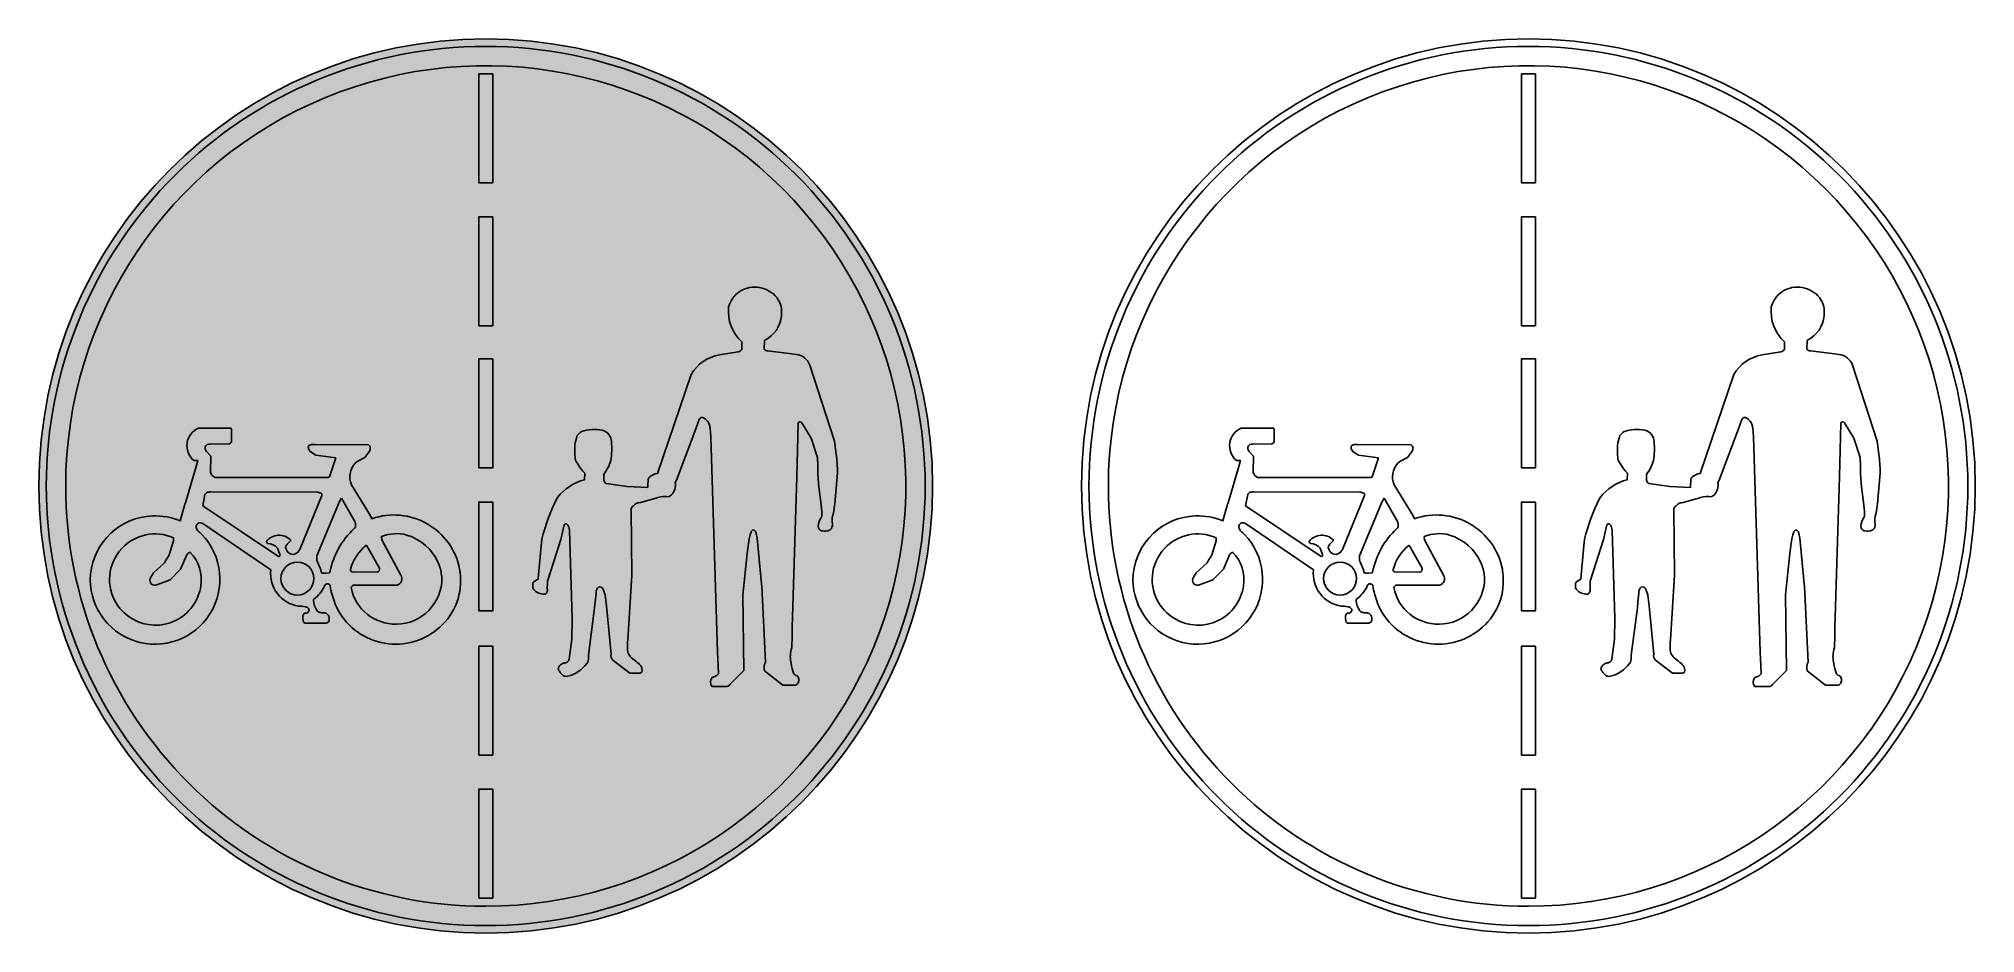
# Model space of a CAD drawing. Extents: x 656 to 1956, y 2 to 602.
import ezdxf

# ---------------------------------------------------------------- set-up
doc = ezdxf.new("R2010")
doc.units = 0
doc.header["$MEASUREMENT"] = 0

msp = doc.modelspace()

# ---------------------------------------------------------------- hatches: boundary and pattern name
h = msp.add_hatch(color=5)
edge = h.paths.add_edge_path()
edge.add_arc((956.426, 301.961955), 300.000045, 90, 270, ccw=False)
edge.add_arc((956.426, 301.961955), 300.000045, -90, 90, ccw=False)
edge = h.paths.add_edge_path(flags=16)
edge.add_arc((956.4258246127537, 301.9617346128209), 294.999824612873, 179.9999484556802, 270.0000340642541, ccw=False)
edge.add_arc((956.4257796128209, 301.9622203871791), 294.9997796129031, 89.99995719571302, 180.0000428042869, ccw=False)
edge.add_arc((956.4282203871792, 301.9602203901674), 295.0017796181887, 0.00034563904227979947, 90.00043124761618, ccw=False)
edge.add_arc((956.4281753872465, 301.9637346098326), 295.0018246178533, 269.99957749241656, 359.9996631009905, ccw=False)
edge = h.paths.add_edge_path(flags=0)
edge.add_arc((956.4258393247236, 301.9617393247983), 281.999839324844, 179.9999470368887, 270.0000326454626, ccw=False)
edge.add_arc((956.4258621165587, 301.9621082909077), 281.9998621165795, 44.9999646327301, 180.0000220021809, ccw=False)
edge.add_arc((956.4260875802588, 301.9618121165587), 281.9999121165723, -90.00001779425799, 45.000039575192716, ccw=False)
h.paths.add_polyline_path([(951.706, 505.462), (951.706, 578.462), (961.1460000000001, 578.462), (961.1460000000001, 505.462)], flags=0)
edge = h.paths.add_edge_path(flags=0)
edge.add_line((812.1389999999999, 245.741), (766.4010000000001, 276.782))
edge.add_arc((764.7435261124994, 274.4458893233931), 2.864373017102203, 54.64424432995649, 154.3233221704991)
edge.add_arc((765.334603534555, 274.7093246558694), 3.319828650095063, 162.8726987123349, 215.2352398513226)
edge.add_arc((767.86635683523, 275.5387789378245), 5.918327662361854, 207.6310422400169, 234.3265950201429)
edge.add_arc((738.5830399698942, 240.656030747251), 39.64585646130978, 46.73751144664118, 49.340094729173416, ccw=False)
edge.add_arc((734.4618997224031, 239.3104219200581), 43.49985207612086, -184.597273595994, 43.998245367906975, ccw=False)
edge.add_arc((734.3589696472709, 238.4499034715407), 43.47485102093692, 91.89413632875142, 174.2613442060204, ccw=False)
edge.add_arc((733.969011470636, 233.3514482600869), 48.56084026421023, 68.99704291895807, 91.23543964392582, ccw=False)
edge.add_line((751.3739999999999, 278.686), (754.243, 288.777))
edge.add_arc((784.0035824985697, 281.0419822840607), 30.74935397240183, 161.9530809884507, 165.4307137070614, ccw=False)
edge.add_line((754.7669999999999, 290.568), (762.0189999999999, 315.137))
edge.add_line((762.0189999999999, 315.137), (763.1460000000001, 319.085))
edge.add_line((763.1460000000001, 319.085), (760.426, 319.069))
edge.add_arc((768.6175384079513, 328.9205747151423), 12.8122919829737, 112.62341995707939, 230.2566350449476, ccw=False)
edge.add_line((763.689, 340.747), (785.051, 340.771))
edge.add_arc((784.9872860525891, 339.9124183436231), 0.860942464838078, 24.6137497684623, 85.75595253187362, ccw=False)
edge.add_line((785.77, 340.271), (785.7860000000001, 331.886))
edge.add_arc((783.24963984056, 332.805156231324), 2.69777149439616, 279.9546514371689, 340.079896760069, ccw=False)
edge.add_line((783.716, 330.148), (771.335, 330.114))
edge.add_arc((772.3856366020945, 317.658935192298), 12.49929904569527, 94.82172278196467, 103.6732297161114)
edge.add_arc((770.9331807757643, 327.2961727875705), 2.923310522417632, 120.9214788163588, 227.1208044052015)
edge.add_line((768.944, 325.154), (771.79, 321.997))
edge.add_line((771.79, 321.997), (771.6489999999999, 311.263))
edge.add_arc((777.6686298515214, 313.2170175017972), 6.328833063579582, 197.9838234425462, 242.7416261692125)
edge.add_line((774.77, 307.591), (777.804, 307.585))
edge.add_arc((778.4485441202893, 288.5404736763418), 19.05543019759742, 87.58646565097018, 91.93838202441037, ccw=False)
edge.add_line((779.2510000000001, 307.579), (780.063, 307.579))
edge.add_line((780.063, 307.579), (850.8539999999999, 307.776))
edge.add_arc((850.1416214060109, 309.7952502527944), 2.141227415428816, 289.4325162879281, 309.5829462039445)
edge.add_line((851.5060000000001, 308.145), (855.752, 320.845))
edge.add_line((855.752, 320.845), (842.4019999999999, 322.599))
edge.add_line((842.4019999999999, 322.599), (838.554, 325.028))
edge.add_line((838.554, 325.028), (837.4110000000001, 326.882))
edge.add_arc((840.8830268294164, 327.6834062373064), 3.563316188802293, 174.3535477687714, 192.9972689458947, ccw=False)
edge.add_arc((839.0449415446992, 327.8940949494947), 1.713662085495991, 137.6733678373953, 175.3171044932398, ccw=False)
edge.add_arc((839.3703160122931, 327.3577060757278), 2.322189448222615, 99.80143494518381, 133.2903680925419, ccw=False)
edge.add_arc((840.6177783248487, 319.1470089684529), 10.62673671947782, 84.56665242900141, 98.89296978441757, ccw=False)
edge.add_line((841.6239999999999, 329.726), (877.673, 329.687))
edge.add_arc((875.4353157771855, 327.0635419827052), 3.448153513047421, -43.729273732071476, 49.53740771293877, ccw=False)
edge.add_line((877.927, 324.68), (875.173, 321.11))
edge.add_line((875.173, 321.11), (870.199, 318.5))
edge.add_line((870.199, 318.5), (868.6289999999999, 317.081))
edge.add_arc((878.538701183984, 308.093992590359), 13.37791014085525, 137.7954341381052, 203.07365738455)
edge.add_line((866.2310000000001, 302.851), (879.0160000000001, 281.864))
edge.add_line((879.0160000000001, 281.864), (880, 280.016))
edge.add_arc((894.7935260128843, 237.5303168294038), 44.98757257694795, 11.195522394770023, 109.19813067412841, ccw=False)
edge.add_arc((876.2893505432007, 238.7231225200776), 63.08806938555969, 4.714156582541875, 6.8658569857652765, ccw=False)
edge.add_arc((898.449618120544, 238.1347867938829), 41.12165953058633, -48.62945216755611, 8.070616323273498, ccw=False)
edge.add_arc((895.9420571809592, 240.050855301222), 44.22117017653428, 208.7144921463067, 312.167953105069, ccw=False)
edge.add_arc((908.7246851051995, 244.1808829262917), 57.47134342137352, 188.8722198498841, 206.2021649326122, ccw=False)
edge.add_arc((850.1412572632507, 234.1927420651389), 2.122034359424936, 31.99207415041502, 173.9607696096111)
edge.add_arc((827.8351627541548, 244.2435478782219), 22.46002091182052, 306.2120820074396, 334.0518641472886, ccw=False)
edge.add_arc((842.2794837235858, 225.1496791460009), 1.525506416747205, 140.4035842383533, 179.6874794003576)
edge.add_arc((854.9649625029339, 226.4134052555816), 14.26630637605744, 185.0484391913538, 214.9881756499384)
edge.add_arc((845.4841728050145, 219.8865194846729), 2.757850336292536, 216.8389816887581, 260.6896073526181)
edge.add_arc((849.6202482455765, 243.7450110214581), 26.97209641249496, 260.2186653525047, 265.928085540618)
edge.add_arc((847.4381514603682, 212.1947855244687), 4.653871194579876, 55.5617210145158, 86.71291172269082, ccw=False)
edge.add_arc((847.6607672207326, 213.2449810102758), 3.684759486283912, -7.500366764894977, 49.1684619446076, ccw=False)
edge.add_arc((845.7104976122441, 213.1014497219947), 5.613654008260543, 340.7102053471659, 356.55374058462996, ccw=False)
edge.add_arc((849.1751259034389, 212.0627283185169), 2.00711407041745, 290.1945621912537, 336.01995086721195, ccw=False)
edge.add_arc((847.3512871374311, 217.4698124002452), 7.71296240676628, 282.3731323321893, 289.0441433258409, ccw=False)
edge.add_line((849.0039999999999, 209.936), (835.8960000000001, 209.91))
edge.add_arc((836.5333269787002, 214.6529186773653), 4.785547331066739, 247.7721690498875, 262.346756307631, ccw=False)
edge.add_arc((835.1879879969316, 211.2963088327373), 1.169703247718115, 203.7079823601693, 246.5763633565502, ccw=False)
edge.add_arc((841.4931926373328, 213.6227664008286), 7.888606982468225, 170.4025008412597, 200.7647861471308, ccw=False)
edge.add_arc((836.0541766337415, 214.5003992222063), 2.379756660788567, 130.6473390179765, 169.4038865868953, ccw=False)
edge.add_arc((835.5743132490543, 214.8647435118511), 1.79521327861976, 94.25872761263838, 126.5985066832832, ccw=False)
edge.add_arc((835.2708764750404, 219.5858880746321), 2.93582133648578, 273.3220084772577, 293.9576528319097)
edge.add_arc((835.9306877141049, 218.7386587364925), 1.911282126368615, 286.1713313288866, 443.5920450078947)
edge.add_arc((832.129460575492, 211.2044788801864), 10.25221183496016, 66.94728431559324, 72.2382281798502)
edge.add_arc((831.3175499132799, 199.5745568146816), 21.75313031058304, 79.56627373809754, 91.18942709665114)
edge.add_arc((834.0830653535619, 243.1804661879005), 22.09294769025411, 173.3445629909102, 261.62710387560975, ccw=False)
edge = h.paths.add_edge_path(flags=0)
edge.add_arc((739.8092404366887, 266.3967716117865), 6.989808179924101, -9.50931268426342, 6.928857980139128, ccw=False)
edge.add_line((746.703, 265.242), (743.8539999999999, 255.881))
edge.add_arc((734.212013827315, 258.9847987053843), 10.12923806402993, 338.0956308720609, 342.1563994751292, ccw=False)
edge.add_arc((696.1695881590286, 283.0696746794538), 55.01797017596536, 325.74837480299493, 329.57255896305867, ccw=False)
edge.add_arc((753.9831161122727, 244.9167886231646), 14.27797049103998, 149.7762830732669, 157.177034765814)
edge.add_line((740.823, 250.455), (733.355, 243.671))
edge.add_line((733.355, 243.671), (731.6110000000001, 240.709))
edge.add_arc((734.3459906982513, 238.727768859855), 3.377195722815111, 144.0803746352196, 278.6514646606455)
edge.add_line((734.8539999999999, 235.389), (744.548, 239.097))
edge.add_line((744.548, 239.097), (751.617, 246.126))
edge.add_line((751.617, 246.126), (755.785, 255.723))
edge.add_arc((759.0820860089482, 254.1212728341675), 3.665556719540388, 119.51938911245091, 154.08947939341, ccw=False)
edge.add_arc((757.9090254891819, 255.9760067687828), 1.47747358600739, 85.53682640005161, 115.3693162875494, ccw=False)
edge.add_arc((738.9373920131724, 239.0250031511704), 26.52814098892931, -8.589315247840375, 43.987996228479915, ccw=False)
edge.add_arc((734.6975168173989, 239.3497425016093), 30.77054608966636, 239.89836950719962, 351.9918953402022, ccw=False)
edge.add_arc((734.1902718899702, 238.9640748262072), 30.18348707698011, 212.4831189266115, 240.3642248340339, ccw=False)
edge.add_arc((734.286322033628, 239.2481758418596), 30.41766832340633, 136.8297153260019, 212.8373754360575, ccw=False)
edge.add_arc((734.482177495433, 239.2502559522666), 30.55938765046131, 66.33573660825277, 137.0837937199796, ccw=False)
edge = h.paths.add_edge_path(flags=0)
edge.add_line((766.559, 288.617), (767.955, 296.19))
edge.add_arc((770.429138675767, 295.1717437328546), 2.675482762513504, 130.7695422434617, 157.6298990039886, ccw=False)
edge.add_arc((770.9390384981647, 294.0776685327972), 3.851063651436177, 92.15838021765973, 125.8794543699126, ccw=False)
edge.add_arc((772.0993353112935, 259.5437944177665), 38.40439565507758, 90.45106076977657, 91.9478138073091, ccw=False)
edge.add_line((771.797, 297.947), (843.255, 297.853))
edge.add_arc((841.5260057171078, 285.2684005597168), 12.70281717976965, 70.85987531781461, 82.17712630435051, ccw=False)
edge.add_arc((845.2911694568265, 296.1202195101765), 1.216372096462927, -2.8848919646845843, 70.80965960305042, ccw=False)
edge.add_arc((841.8027954967409, 296.2110429724977), 4.705661448188025, 352.20723317914707, 358.14841394935644, ccw=False)
edge.add_line((846.465, 295.573), (831.5830000000001, 259.401))
edge.add_arc((817.0448719138477, 268.4563513133451), 17.12765470394217, 324.4495598454023, 328.0824954960457, ccw=False)
edge.add_arc((826.971675711996, 260.6306939735428), 4.540379629787443, 217.050979767082, 331.9840652481587, ccw=False)
edge.add_line((823.3480000000001, 257.895), (822.195, 259.923))
edge.add_arc((824.8991797390356, 260.7068361558203), 2.81549057540274, 128.2791987984722, 196.1648107417591, ccw=False)
edge.add_line((823.155, 262.917), (825.388, 265.142))
edge.add_arc((823.3567385256675, 265.4261086736605), 2.051034108823285, 352.0378020361504, 372.1273285233227)
edge.add_arc((817.7748091969544, 257.8885547297004), 11.00279893061667, 46.40398627537873, 141.1328193805207)
edge.add_arc((810.6310698942724, 264.8001991175121), 1.423088103835169, 180.2898491020306, 211.0589455527567)
edge.add_arc((811.294021373035, 265.3895980576303), 2.3008512048204, 215.1181586050159, 236.3177506848139)
edge.add_arc((809.7629796160115, 254.6516780173798), 8.827006639016338, 38.719139546788426, 88.34444158313943, ccw=False)
edge.add_line((816.65, 260.173), (818.091, 256.003))
edge.add_arc((817.6003798907237, 255.4666137825098), 0.7269238377847229, -105.75518865209688, 47.551562821619484, ccw=False)
edge.add_line((817.403, 254.767), (766.559, 288.617))
edge = h.paths.add_edge_path(flags=0)
edge.add_arc((829.995, 239.849), 11.06299999999999, 0, 180, ccw=False)
edge.add_arc((829.995, 239.849), 11.06299999999999, -180, 0, ccw=False)
edge = h.paths.add_edge_path(flags=0)
edge.add_line((859.64, 293.7), (868.547, 278.094))
edge.add_arc((861.4869592409927, 275.1522521622266), 7.648402176918294, 16.667928526088815, 22.620308806926573, ccw=False)
edge.add_arc((866.7850998095699, 276.5827944109556), 2.167698953700807, -13.602096631861627, 20.61465056487458, ccw=False)
edge.add_arc((834.3074854547739, 275.1165), 34.59773892292606, -1.5842190393224769, 1.5842190393224769, ccw=False)
edge.add_arc((900.8817498086794, 237.1210055738839), 48.94109930232228, 130.8164371364238, 132.0547862693261)
edge.add_arc((905.110094196643, 233.7768288612086), 54.26393982437502, 133.0045857611963, 168.9675965603045)
edge.add_line((851.8489999999999, 244.161), (851.453, 243.643))
edge.add_line((851.453, 243.643), (849.0139999999999, 243.522))
edge.add_arc((848.7792737369576, 297.6793926363922), 54.15790130341933, 267.47676727198865, 270.24832694758834, ccw=False)
edge.add_arc((779.0351918009166, 221.9457600181422), 70.74690470494198, 17.80105760110457, 25.19791723982814)
edge.add_line((843.05, 252.066), (843.05, 255.171))
edge.add_line((843.05, 255.171), (858.275, 291.598))
edge.add_line((858.275, 291.598), (859.64, 293.7))
edge = h.paths.add_edge_path(flags=0)
edge.add_arc((875.4867079012673, 260.4511994993695), 1.735074509172162, 47.6747587429366, 71.23009775925561, ccw=False)
edge.add_line((876.655, 261.734), (885.0089999999999, 246.876))
edge.add_arc((883.2637614711196, 246.0907932846046), 1.913741651475042, -84.77621425535762, 24.223632997750713, ccw=False)
edge.add_line((883.438, 244.185), (866.784, 244.266))
edge.add_arc((866.8188391180414, 245.4750692264602), 1.20957106385654, 153.0107914979835, 268.34948884848785, ccw=False)
edge.add_arc((894.4499435177889, 238.9544109516308), 29.56657787469514, 128.4983064202444, 166.1661326471698, ccw=False)
edge = h.paths.add_edge_path(flags=0)
edge.add_line((867.674, 235.475), (896.923, 235.458))
edge.add_arc((895.5914721435176, 239.7419155517675), 4.486078341632504, 287.2663045509172, 393.0425147547328)
edge.add_line((899.352, 242.188), (886.975, 265.346))
edge.add_arc((893.0593662304644, 267.940423732219), 6.614419621457119, 179.7697890119965, 203.0937979896467, ccw=False)
edge.add_arc((896.5176085407973, 244.2101125605427), 25.8040140991123, 74.247373964703, 112.97630723960069, ccw=False)
edge.add_arc((893.1922581866056, 236.1847486070143), 34.44590466260441, 24.46667646935532, 72.54767939740742, ccw=False)
edge.add_arc((896.39571649487, 238.5334872354949), 30.56810874660585, 6.6039651758416085, 22.946256394780107, ccw=False)
edge.add_arc((945.6318641761173, 245.9222349538614), 19.26425352203609, 191.5988429103172, 193.2831870349333)
edge.add_arc((921.3437808387895, 240.3263827645431), 5.661356144370359, -0.3985766547435219, 11.922981633339703, ccw=False)
edge.add_arc((895.9975132306795, 240.1918163184165), 31.00763286164918, -89.10103481774092, 0.17588030090877282, ccw=False)
edge.add_arc((896.1534641300383, 239.9683809278574), 30.78215561043991, 191.525465635629, 270.61524847461885, ccw=False)
edge.add_arc((868.8696129037357, 232.5791596837154), 3.132950901785528, 112.43438548301609, 156.7076524191023, ccw=False)
edge = h.paths.add_edge_path(flags=0)
edge.add_line((1014.21, 199.194), (1014.39, 213.267))
edge.add_line((1014.39, 213.267), (1012.72, 272.406))
edge.add_arc((1005.444116719887, 271.6805873667778), 7.311956030657019, 5.693629212165043, 38.45608814110595)
edge.add_arc((1010.209426005095, 275.4779960268119), 1.218691248629494, 37.98226593098641, 160.5899257432743)
edge.add_line((1009.06, 275.883), (1006.76, 266.14))
edge.add_line((1006.76, 266.14), (998.076, 238.819))
edge.add_arc((1000.576022886177, 237.6184571163636), 2.773340521259731, 154.3490875705129, 187.5930200888281)
edge.add_line((997.827, 237.252), (997.779, 233.012))
edge.add_arc((993.7606672760392, 232.3724364938974), 4.068911323535177, -24.439453860662525, 9.043422505878311, ccw=False)
edge.add_arc((995.9492556398365, 230.901565996849), 1.530576776376839, 270.21503551544583, 352.01697725586195, ccw=False)
edge.add_arc((995.5840347222223, 238.3027708333334), 8.939471206760622, 221.6567778199717, 272.3783117872507, ccw=False)
edge.add_arc((990.2335731751002, 234.1486048108079), 2.227248895211236, 172.3785288909868, 233.379746591222, ccw=False)
edge.add_line((988.0260000000001, 234.444), (988.018, 235.943))
edge.add_arc((990.3196351825658, 236.0601553909231), 2.304614913439297, 143.1277510267039, 182.9138941452952, ccw=False)
edge.add_arc((990.6394832343694, 235.3545555486817), 3.007035073230671, 113.50895108090009, 136.0110612428154, ccw=False)
edge.add_line((989.44, 238.112), (991.2739999999999, 239.163))
edge.add_arc((990.9256599825303, 239.8606935106345), 0.779818570279147, 296.5317501659944, 369.8427980046163)
edge.add_line((991.694, 239.994), (993.404, 259.367))
edge.add_line((993.404, 259.367), (994.179, 266.244))
edge.add_arc((1113.799840907586, 237.7116008906247), 122.9765968726357, 153.0276097256829, 166.5842753690339, ccw=False)
edge.add_line((1004.2, 293.489), (1004.58, 294.339))
edge.add_arc((1031.893259084491, 272.2717587431561), 35.1137759078152, 105.02558588489231, 141.0641648177287, ccw=False)
edge.add_line((1022.79, 306.185), (1022.92, 310.475))
edge.add_arc((1060.435489795799, 343.5007020777833), 49.98108614615329, 216.1752707028218, 221.3581653287129, ccw=False)
edge.add_line((1020.09, 313.999), (1017.07, 318.402))
edge.add_arc((1036.202009156859, 324.2311548224379), 20.00032050548432, 185.0719307220165, 196.9449692740893, ccw=False)
edge.add_arc((1049.598553628869, 325.5649367053534), 33.46263628651875, 162.2437072859056, 185.3188698497647, ccw=False)
edge.add_arc((1026.28469659303, 329.202764222428), 10.78477721406524, 121.12481922918829, 142.4874136984302, ccw=False)
edge.add_arc((1029.475459394735, 313.6239657976299), 26.3138879033854, 78.81447264223152, 109.4577417564729, ccw=False)
edge.add_arc((1032.792135207236, 331.6519542132738), 7.988677582065925, -0.8173213713333212, 77.06768531392402, ccw=False)
edge.add_arc((991.8316268555708, 326.7609779700261), 49.18092285593198, -9.052358781108012, 5.5740193608037885, ccw=False)
edge.add_arc((1012.672517416031, 327.1469091095965), 28.89309934336071, 322.7123984548341, 343.66987847880154, ccw=False)
edge.add_line((1035.66, 309.643), (1035.63, 305.928))
edge.add_arc((1039.175494570983, 306.7957286750254), 3.650134902483491, 193.7523125667437, 237.9774570064466)
edge.add_line((1037.24, 303.701), (1051.38, 301.638))
edge.add_line((1051.38, 301.638), (1065.22, 301.017))
edge.add_line((1065.22, 301.017), (1065.34, 302.937))
edge.add_line((1065.34, 302.937), (1065.37, 305.383))
edge.add_arc((1068.612921095971, 305.636846365305), 3.252841098466931, 109.81985407276369, 184.4758191355913, ccw=False)
edge.add_arc((1073.906735510022, 299.1169703834459), 11.51933993939041, 103.43657472117309, 123.7316558844432, ccw=False)
edge.add_arc((1071.361569499118, 312.0766891769504), 1.760612114907542, 265.7143251691576, 284.0838597384307)
edge.add_line((1071.79, 310.369), (1094.26, 376.76))
edge.add_arc((1118.214739755056, 362.5223549927033), 27.86646895618902, 100.15824859053947, 149.2746101071903, ccw=False)
edge.add_line((1113.3, 389.952), (1125.92, 391.948))
edge.add_arc((1125.853034781209, 394.5650791949495), 2.617935800046479, 271.4657513539262, 348.6753421362766)
edge.add_line((1128.42, 394.051), (1128.39, 398.654))
edge.add_arc((1146.868627123825, 419.0710048218739), 27.53749709537488, 173.6514608696241, 227.8529953160768, ccw=False)
edge.add_arc((1136.785768950877, 417.5812098714462), 17.8707059103193, 102.46007084805382, 165.3001440917052, ccw=False)
edge.add_arc((1136.502634216785, 413.9216695198613), 21.40952004521948, 97.90003364661862, 99.60595876477072, ccw=False)
edge.add_arc((1136.878492154253, 416.0103928901308), 19.40348658837272, 59.727654549994895, 99.84745260872597, ccw=False)
edge.add_arc((1139.144750364314, 418.5958564438574), 16.0414659574054, 12.921562680582326, 62.063743985517874, ccw=False)
edge.add_arc((1130.973936092587, 418.7941188918375), 24.04606400076961, -0.005048791340072967, 8.101831711436091, ccw=False)
edge.add_arc((1134.657817717674, 417.970284009298), 20.37875571442132, -56.11344349479572, 2.3109176139088277, ccw=False)
edge.add_arc((1178.374085118868, 343.8757848334797), 65.6964288076418, 119.5036231922481, 122.0928926439076)
edge.add_line((1143.47, 399.533), (1143.39, 393.773))
edge.add_arc((1145.822694580525, 395.7508891610487), 3.135290808761902, 219.1126488247689, 267.7572488210727)
edge.add_line((1145.7, 392.6180000000001), (1161.93, 390.659))
edge.add_line((1161.93, 390.659), (1164.87, 390.249))
edge.add_arc((1163.518055060915, 379.0737540240304), 11.2567258890737, 20.087875843811787, 83.10206376000548, ccw=False)
edge.add_line((1174.09, 382.94), (1190.66, 332.035))
edge.add_line((1190.66, 332.035), (1191.69, 323.38))
edge.add_arc((1073.153304545367, 308.3913523953775), 119.4805746819118, 1.145529682092615, 7.206651373115221, ccw=False)
edge.add_line((1192.61, 310.78), (1190.72, 290.007))
edge.add_line((1190.72, 290.007), (1190.41, 287.348))
edge.add_line((1190.41, 287.348), (1190.26, 286.436))
edge.add_line((1190.26, 286.436), (1189.67, 283.126))
edge.add_arc((1201.7467298077, 278.9182242270388), 12.78877553965628, 160.7906347787542, 185.6461816303969)
edge.add_arc((1183.119192026379, 276.2749498859626), 6.061179634356684, -28.21860932774939, 13.20946175050642, ccw=False)
edge.add_arc((1184.878704113093, 276.1605833758474), 4.516291764691225, 291.4464153970233, 322.46418533810015, ccw=False)
edge.add_arc((1184.131483092074, 282.0097168176979), 10.33489229621834, 261.2539024111559, 283.4195331284222, ccw=False)
edge.add_arc((1182.308235195577, 274.116474861233), 2.335086946578822, 257.931174836384, 276.1895579252621, ccw=False)
edge.add_arc((1182.829543056337, 274.8086164927526), 3.142207933052752, 177.6401226649768, 251.2593694338367, ccw=False)
edge.add_arc((1189.306420647021, 274.8565251825391), 9.616765787224935, 140.7431072260969, 179.514574948887, ccw=False)
edge.add_arc((1161.730948928797, 284.0126404202057), 20.36191370223526, 351.3265277381382, 357.284610826349)
edge.add_line((1182.07, 283.048), (1182.1, 284.712))
edge.add_line((1182.1, 284.712), (1181.62, 289.318))
edge.add_line((1181.62, 289.318), (1179.84, 303.271))
edge.add_arc((1335.284671051288, 315.3681809640448), 155.9146803399856, 179.9802224930186, 184.4499640878093, ccw=False)
edge.add_line((1179.37, 315.422), (1179.15, 321.039))
edge.add_line((1179.15, 321.039), (1174.81, 334.136))
edge.add_line((1174.81, 334.136), (1168.64, 344.338))
edge.add_arc((1167.440982397242, 343.7226063750544), 1.347721234286474, 27.16908046212538, 158.159091816924)
edge.add_line((1166.19, 344.224), (1165.31, 308.086))
edge.add_line((1165.31, 308.086), (1162.05, 206.808))
edge.add_arc((1050.697711231546, 201.9666064186324), 111.4574865398588, -4.44470017911749, 2.489547643415392, ccw=False)
edge.add_arc((1152.945950409196, 195.0916778122501), 9.04741892529852, 341.18658613277415, 348.7654061320977, ccw=False)
edge.add_arc((1179.178215070501, 187.5359641561847), 18.266833339854, 165.2913035612235, 194.831727912896)
edge.add_arc((1206.281847693384, 189.6579348451208), 45.27510272858838, 188.6354634315441, 197.1506232914932)
edge.add_arc((1165.213915091565, 177.2577431750134), 2.391061691766506, 203.4297181757871, 242.2336973232168)
edge.add_arc((1188.272219603607, 218.795737406557), 49.89934859420168, 241.0255506050906, 243.0407287445847)
edge.add_arc((1164.304053903232, 171.6034449205401), 3.030810169737826, 51.51878089339442, 63.635002936944375, ccw=False)
edge.add_arc((1162.31567147562, 172.0071956397993), 4.345872999015212, -56.41014341698087, 26.93815653421609, ccw=False)
edge.add_line((1164.72, 168.387), (1155.88, 168.32))
edge.add_line((1155.88, 168.32), (1143.54, 177.987))
edge.add_arc((1151.403301324128, 180.0478353840205), 8.128871397313974, 152.8517023568063, 194.6859343582952, ccw=False)
edge.add_line((1144.17, 183.757), (1141.73, 234.778))
edge.add_line((1141.73, 234.778), (1141.6, 236.229))
edge.add_line((1141.6, 236.229), (1138.55, 267.028))
edge.add_line((1138.55, 267.028), (1138, 270.085))
edge.add_arc((1134.84191418866, 269.5906272803323), 3.196546633123922, 8.896983880950424, 44.54735413625954)
edge.add_arc((1136.072902570889, 271.2275116960769), 1.209557403449152, 30.03882088710296, 152.5012362635038)
edge.add_arc((1136.685427016524, 270.1797483501839), 2.328241523246001, 136.3778804861317, 157.7854592601601)
edge.add_line((1134.53, 271.06), (1134.18, 269.881))
edge.add_line((1134.18, 269.881), (1134.01, 269.239))
edge.add_line((1134.01, 269.239), (1133.34, 266.435))
edge.add_line((1133.34, 266.435), (1132.84, 263.375))
edge.add_line((1132.84, 263.375), (1131.93, 256.565))
edge.add_line((1131.93, 256.565), (1128.95, 228.855))
edge.add_line((1128.95, 228.855), (1129.77, 178.255))
edge.add_line((1129.77, 178.255), (1120.3, 168.73))
edge.add_arc((1117.741829884677, 170.3752511208697), 3.041559729752759, 267.3272917891959, 327.2534726613341, ccw=False)
edge.add_line((1117.6, 167.337), (1108.44, 167.384))
edge.add_arc((1111.91713844928, 170.3625878430596), 4.578479806036189, 138.0873168581201, 220.5840348606374, ccw=False)
edge.add_arc((1100.755073636989, 195.090097643369), 23.01496633874547, 289.6912486028546, 294.6116040803441)
edge.add_arc((1107.684402338509, 180.0895267573888), 6.491561305665671, 294.1473428138711, 319.085558191292)
edge.add_line((1112.59, 175.838), (1112.57, 181.522))
edge.add_line((1112.57, 181.522), (1111.92, 190.578))
edge.add_line((1111.92, 190.578), (1107.55, 335.048))
edge.add_line((1107.55, 335.048), (1107.32, 338.091))
edge.add_line((1107.32, 338.091), (1107.05, 340.787))
edge.add_arc((1097.334560134412, 339.9494060388368), 9.751478627656544, 4.927438009546472, 21.4600004048208)
edge.add_arc((1098.969689500603, 340.5583954048519), 8.006969556446895, 21.68501026908666, 29.3339287149656)
edge.add_arc((1099.351921927392, 340.8625400652837), 7.525150267693897, 28.74085714546726, 60.39044333524795)
edge.add_arc((1101.706982170591, 345.8293406883386), 2.083391434587576, 49.13868608756729, 160.7562731395709)
edge.add_line((1099.74, 346.516), (1097.41, 340.221))
edge.add_line((1097.41, 340.221), (1084.5, 305.965))
edge.add_line((1084.5, 305.965), (1083.65, 304.312))
edge.add_arc((1074.422350090634, 302.5847292475632), 9.38791708005823, -45.26359322544738, 10.602177700189486, ccw=False)
edge.add_arc((1078.697645116375, 297.7600321448), 2.973269892597553, 249.7798683861993, 321.6690094728812, ccw=False)
edge.add_arc((1077.498560065502, 273.9353431187528), 21.03535551786428, 89.53302935972698, 110.767250459641)
edge.add_line((1070.04, 293.604), (1060.37, 290.958))
edge.add_line((1060.37, 290.958), (1059.12, 290.7))
edge.add_arc((1059.062209774117, 287.1164421980627), 3.584023748530847, 89.07610000106294, 145.7412659746858)
edge.add_arc((1072.946407757884, 271.3225130855311), 24.51633170866327, 133.4049614677267, 136.1038346130128)
edge.add_arc((1056.390810888743, 286.3196761246062), 2.288929462602647, 119.0319410971944, 188.9900823442055)
edge.add_line((1054.13, 285.962), (1054.53, 242.124))
edge.add_line((1054.53, 242.124), (1051.84, 198.812))
edge.add_arc((1099.035863743565, 193.3489699301246), 47.51099085522737, 173.3972658805519, 180.8417456484971)
edge.add_arc((1060.248821776738, 193.0589734552642), 8.728361559578088, 182.67904540523, 233.8504024480973)
edge.add_arc((998.225098385443, 110.1730737501972), 94.79528201095272, 50.03812304698721, 53.13181554589619, ccw=False)
edge.add_arc((1054.231776279696, 177.2392787679953), 7.420539940044231, 36.06719240093298, 48.89851987064287, ccw=False)
edge.add_arc((1056.747494884185, 178.5058775139552), 4.663797358387865, -17.312627937715774, 41.69379572926192, ccw=False)
edge.add_arc((1060.115229432957, 177.5193094595799), 1.15662287089191, 255.21152663284698, 339.69811174308376, ccw=False)
edge.add_line((1059.82, 176.401), (1053.13, 176.363))
edge.add_line((1053.13, 176.363), (1041.77, 185.086))
edge.add_arc((1045.66162276891, 188.4999899276174), 5.176876954436217, 172.4185903680957, 221.2593891530575, ccw=False)
edge.add_line((1040.53, 189.183), (1037.52, 221.596))
edge.add_line((1037.52, 221.596), (1036.51, 228.707))
edge.add_line((1036.51, 228.707), (1036.13, 230.223))
edge.add_arc((1015.486992750013, 223.2406384222135), 21.79190495404098, 18.6877698014852, 25.47583821817274)
edge.add_arc((1032.839799383112, 231.885840726749), 2.431778532233211, 17.42366289650645, 26.29233288784757)
edge.add_arc((1033.082593338852, 232.0547903127407), 2.139717132401129, 25.11605480565905, 114.3608027988908)
edge.add_arc((1033.201134393544, 231.8598755274758), 2.366334682079945, 115.0288070147376, 156.5646517747996)
edge.add_arc((1033.602045278092, 231.2561250970504), 3.000342543497299, 149.0092617244309, 153.3691507896612)
edge.add_arc((1037.091612573934, 230.1959062005948), 6.623690659042008, 158.7090053645201, 181.435260158857)
edge.add_line((1030.47, 230.03), (1030, 224.041))
edge.add_line((1030, 224.041), (1029.56, 220.238))
edge.add_line((1029.56, 220.238), (1025.35, 188.353))
edge.add_arc((1044.547653611222, 188.0509338265393), 19.20002989970625, 179.0985518771137, 183.8073959687478)
edge.add_arc((1020.709185196637, 186.0640486604902), 4.734649082372488, -41.045543745836994, 8.648395604385598, ccw=False)
edge.add_arc((1006.370554833444, 195.7833715732861), 22.02987388516254, 283.0101481263971, 324.38632156199753, ccw=False)
edge.add_arc((1010.428484607515, 178.0604313147205), 3.848511177800845, 223.5675839428067, 283.547442229407, ccw=False)
edge.add_arc((1017.391175182083, 185.0394861100158), 13.70587254132701, 208.7076450650048, 224.6461996927173, ccw=False)
edge.add_arc((1007.100269317745, 179.3844752897106), 1.963644131591344, 147.7259946997204, 208.2183353012201, ccw=False)
edge.add_arc((1011.281448580186, 176.8927741406166), 6.830499297298873, 126.3802150727955, 148.7819272740157, ccw=False)
edge.add_arc((1009.470438394954, 179.7905135165646), 3.433263189020062, 91.8433616416595, 130.7355145196471, ccw=False)
edge.add_arc((1007.36515987645, 192.2109292869944), 9.207618413309172, 282.5124083538578, 291.9705104440224)
edge.add_arc((1009.346843181292, 186.5831814984992), 3.25819053975281, 296.6840552385709, 346.1276652261421)
edge.add_line((1012.51, 185.802), (1014.21, 199.194))
h.paths.add_polyline_path([(951.706, 409.462), (951.706, 482.462), (961.1460000000001, 482.462), (961.1460000000001, 409.462)], flags=0)
h.paths.add_polyline_path([(951.706, 314.188), (951.706, 387.188), (961.1460000000001, 387.188), (961.1460000000001, 314.188)], flags=0)
h.paths.add_polyline_path([(951.706, 218.188), (951.706, 291.188), (961.1460000000001, 291.188), (961.1460000000001, 218.188)], flags=0)
h.paths.add_polyline_path([(951.706, 121.462), (951.706, 194.462), (961.1460000000001, 194.462), (961.1460000000001, 121.462)], flags=0)
h = msp.add_hatch(color=7)
edge = h.paths.add_edge_path()
edge.add_arc((956.4258246127537, 301.9617346128209), 294.999824612873, 179.9999484556802, 270.0000340642541, ccw=False)
edge.add_arc((956.4257796128209, 301.9622203871791), 294.9997796129031, 89.99995719571302, 180.0000428042869, ccw=False)
edge.add_arc((956.4282203871792, 301.9602203901674), 295.0017796181887, 0.00034563904227979947, 90.00043124761618, ccw=False)
edge.add_arc((956.4281753872465, 301.9637346098326), 295.0018246178533, 269.99957749241656, 359.9996631009905, ccw=False)
edge = h.paths.add_edge_path(flags=16)
edge.add_arc((956.4258393247236, 301.9617393247983), 281.999839324844, 179.9999470368887, 270.0000326454626, ccw=False)
edge.add_arc((956.4258621165587, 301.9621082909077), 281.9998621165795, 44.9999646327301, 180.0000220021809, ccw=False)
edge.add_arc((956.4260875802588, 301.9618121165587), 281.9999121165723, -90.00001779425799, 45.000039575192716, ccw=False)
edge = h.paths.add_edge_path(flags=0)
edge.add_line((812.1389999999999, 245.741), (766.4010000000001, 276.782))
edge.add_arc((764.7435261124994, 274.4458893233931), 2.864373017102203, 54.64424432995649, 154.3233221704991)
edge.add_arc((765.334603534555, 274.7093246558694), 3.319828650095063, 162.8726987123349, 215.2352398513226)
edge.add_arc((767.86635683523, 275.5387789378245), 5.918327662361854, 207.6310422400169, 234.3265950201429)
edge.add_arc((738.5830399698942, 240.656030747251), 39.64585646130978, 46.73751144664118, 49.340094729173416, ccw=False)
edge.add_arc((734.4618997224031, 239.3104219200581), 43.49985207612086, -184.597273595994, 43.998245367906975, ccw=False)
edge.add_arc((734.3589696472709, 238.4499034715407), 43.47485102093692, 91.89413632875142, 174.2613442060204, ccw=False)
edge.add_arc((733.969011470636, 233.3514482600869), 48.56084026421023, 68.99704291895807, 91.23543964392582, ccw=False)
edge.add_line((751.3739999999999, 278.686), (754.243, 288.777))
edge.add_arc((784.0035824985697, 281.0419822840607), 30.74935397240183, 161.9530809884507, 165.4307137070614, ccw=False)
edge.add_line((754.7669999999999, 290.568), (762.0189999999999, 315.137))
edge.add_line((762.0189999999999, 315.137), (763.1460000000001, 319.085))
edge.add_line((763.1460000000001, 319.085), (760.426, 319.069))
edge.add_arc((768.6175384079513, 328.9205747151423), 12.8122919829737, 112.62341995707939, 230.2566350449476, ccw=False)
edge.add_line((763.689, 340.747), (785.051, 340.771))
edge.add_arc((784.9872860525891, 339.9124183436231), 0.860942464838078, 24.6137497684623, 85.75595253187362, ccw=False)
edge.add_line((785.77, 340.271), (785.7860000000001, 331.886))
edge.add_arc((783.24963984056, 332.805156231324), 2.69777149439616, 279.9546514371689, 340.079896760069, ccw=False)
edge.add_line((783.716, 330.148), (771.335, 330.114))
edge.add_arc((772.3856366020945, 317.658935192298), 12.49929904569527, 94.82172278196467, 103.6732297161114)
edge.add_arc((770.9331807757643, 327.2961727875705), 2.923310522417632, 120.9214788163588, 227.1208044052015)
edge.add_line((768.944, 325.154), (771.79, 321.997))
edge.add_line((771.79, 321.997), (771.6489999999999, 311.263))
edge.add_arc((777.6686298515214, 313.2170175017972), 6.328833063579582, 197.9838234425462, 242.7416261692125)
edge.add_line((774.77, 307.591), (777.804, 307.585))
edge.add_arc((778.4485441202893, 288.5404736763418), 19.05543019759742, 87.58646565097018, 91.93838202441037, ccw=False)
edge.add_line((779.2510000000001, 307.579), (780.063, 307.579))
edge.add_line((780.063, 307.579), (850.8539999999999, 307.776))
edge.add_arc((850.1416214060109, 309.7952502527944), 2.141227415428816, 289.4325162879281, 309.5829462039445)
edge.add_line((851.5060000000001, 308.145), (855.752, 320.845))
edge.add_line((855.752, 320.845), (842.4019999999999, 322.599))
edge.add_line((842.4019999999999, 322.599), (838.554, 325.028))
edge.add_line((838.554, 325.028), (837.4110000000001, 326.882))
edge.add_arc((840.8830268294164, 327.6834062373064), 3.563316188802293, 174.3535477687714, 192.9972689458947, ccw=False)
edge.add_arc((839.0449415446992, 327.8940949494947), 1.713662085495991, 137.6733678373953, 175.3171044932398, ccw=False)
edge.add_arc((839.3703160122931, 327.3577060757278), 2.322189448222615, 99.80143494518381, 133.2903680925419, ccw=False)
edge.add_arc((840.6177783248487, 319.1470089684529), 10.62673671947782, 84.56665242900141, 98.89296978441757, ccw=False)
edge.add_line((841.6239999999999, 329.726), (877.673, 329.687))
edge.add_arc((875.4353157771855, 327.0635419827052), 3.448153513047421, -43.729273732071476, 49.53740771293877, ccw=False)
edge.add_line((877.927, 324.68), (875.173, 321.11))
edge.add_line((875.173, 321.11), (870.199, 318.5))
edge.add_line((870.199, 318.5), (868.6289999999999, 317.081))
edge.add_arc((878.538701183984, 308.093992590359), 13.37791014085525, 137.7954341381052, 203.07365738455)
edge.add_line((866.2310000000001, 302.851), (879.0160000000001, 281.864))
edge.add_line((879.0160000000001, 281.864), (880, 280.016))
edge.add_arc((894.7935260128843, 237.5303168294038), 44.98757257694795, 11.195522394770023, 109.19813067412841, ccw=False)
edge.add_arc((876.2893505432007, 238.7231225200776), 63.08806938555969, 4.714156582541875, 6.8658569857652765, ccw=False)
edge.add_arc((898.449618120544, 238.1347867938829), 41.12165953058633, -48.62945216755611, 8.070616323273498, ccw=False)
edge.add_arc((895.9420571809592, 240.050855301222), 44.22117017653428, 208.7144921463067, 312.167953105069, ccw=False)
edge.add_arc((908.7246851051995, 244.1808829262917), 57.47134342137352, 188.8722198498841, 206.2021649326122, ccw=False)
edge.add_arc((850.1412572632507, 234.1927420651389), 2.122034359424936, 31.99207415041502, 173.9607696096111)
edge.add_arc((827.8351627541548, 244.2435478782219), 22.46002091182052, 306.2120820074396, 334.0518641472886, ccw=False)
edge.add_arc((842.2794837235858, 225.1496791460009), 1.525506416747205, 140.4035842383533, 179.6874794003576)
edge.add_arc((854.9649625029339, 226.4134052555816), 14.26630637605744, 185.0484391913538, 214.9881756499384)
edge.add_arc((845.4841728050145, 219.8865194846729), 2.757850336292536, 216.8389816887581, 260.6896073526181)
edge.add_arc((849.6202482455765, 243.7450110214581), 26.97209641249496, 260.2186653525047, 265.928085540618)
edge.add_arc((847.4381514603682, 212.1947855244687), 4.653871194579876, 55.5617210145158, 86.71291172269082, ccw=False)
edge.add_arc((847.6607672207326, 213.2449810102758), 3.684759486283912, -7.500366764894977, 49.1684619446076, ccw=False)
edge.add_arc((845.7104976122441, 213.1014497219947), 5.613654008260543, 340.7102053471659, 356.55374058462996, ccw=False)
edge.add_arc((849.1751259034389, 212.0627283185169), 2.00711407041745, 290.1945621912537, 336.01995086721195, ccw=False)
edge.add_arc((847.3512871374311, 217.4698124002452), 7.71296240676628, 282.3731323321893, 289.0441433258409, ccw=False)
edge.add_line((849.0039999999999, 209.936), (835.8960000000001, 209.91))
edge.add_arc((836.5333269787002, 214.6529186773653), 4.785547331066739, 247.7721690498875, 262.346756307631, ccw=False)
edge.add_arc((835.1879879969316, 211.2963088327373), 1.169703247718115, 203.7079823601693, 246.5763633565502, ccw=False)
edge.add_arc((841.4931926373328, 213.6227664008286), 7.888606982468225, 170.4025008412597, 200.7647861471308, ccw=False)
edge.add_arc((836.0541766337415, 214.5003992222063), 2.379756660788567, 130.6473390179765, 169.4038865868953, ccw=False)
edge.add_arc((835.5743132490543, 214.8647435118511), 1.79521327861976, 94.25872761263838, 126.5985066832832, ccw=False)
edge.add_arc((835.2708764750404, 219.5858880746321), 2.93582133648578, 273.3220084772577, 293.9576528319097)
edge.add_arc((835.9306877141049, 218.7386587364925), 1.911282126368615, 286.1713313288866, 443.5920450078947)
edge.add_arc((832.129460575492, 211.2044788801864), 10.25221183496016, 66.94728431559324, 72.2382281798502)
edge.add_arc((831.3175499132799, 199.5745568146816), 21.75313031058304, 79.56627373809754, 91.18942709665114)
edge.add_arc((834.0830653535619, 243.1804661879005), 22.09294769025411, 173.3445629909102, 261.62710387560975, ccw=False)
edge = h.paths.add_edge_path(flags=0)
edge.add_arc((739.8092404366887, 266.3967716117865), 6.989808179924101, -9.50931268426342, 6.928857980139128, ccw=False)
edge.add_line((746.703, 265.242), (743.8539999999999, 255.881))
edge.add_arc((734.212013827315, 258.9847987053843), 10.12923806402993, 338.0956308720609, 342.1563994751292, ccw=False)
edge.add_arc((696.1695881590286, 283.0696746794538), 55.01797017596536, 325.74837480299493, 329.57255896305867, ccw=False)
edge.add_arc((753.9831161122727, 244.9167886231646), 14.27797049103998, 149.7762830732669, 157.177034765814)
edge.add_line((740.823, 250.455), (733.355, 243.671))
edge.add_line((733.355, 243.671), (731.6110000000001, 240.709))
edge.add_arc((734.3459906982513, 238.727768859855), 3.377195722815111, 144.0803746352196, 278.6514646606455)
edge.add_line((734.8539999999999, 235.389), (744.548, 239.097))
edge.add_line((744.548, 239.097), (751.617, 246.126))
edge.add_line((751.617, 246.126), (755.785, 255.723))
edge.add_arc((759.0820860089482, 254.1212728341675), 3.665556719540388, 119.51938911245091, 154.08947939341, ccw=False)
edge.add_arc((757.9090254891819, 255.9760067687828), 1.47747358600739, 85.53682640005161, 115.3693162875494, ccw=False)
edge.add_arc((738.9373920131724, 239.0250031511704), 26.52814098892931, -8.589315247840375, 43.987996228479915, ccw=False)
edge.add_arc((734.6975168173989, 239.3497425016093), 30.77054608966636, 239.89836950719962, 351.9918953402022, ccw=False)
edge.add_arc((734.1902718899702, 238.9640748262072), 30.18348707698011, 212.4831189266115, 240.3642248340339, ccw=False)
edge.add_arc((734.286322033628, 239.2481758418596), 30.41766832340633, 136.8297153260019, 212.8373754360575, ccw=False)
edge.add_arc((734.482177495433, 239.2502559522666), 30.55938765046131, 66.33573660825277, 137.0837937199796, ccw=False)
edge = h.paths.add_edge_path(flags=0)
edge.add_line((766.559, 288.617), (767.955, 296.19))
edge.add_arc((770.429138675767, 295.1717437328546), 2.675482762513504, 130.7695422434617, 157.6298990039886, ccw=False)
edge.add_arc((770.9390384981647, 294.0776685327972), 3.851063651436177, 92.15838021765973, 125.8794543699126, ccw=False)
edge.add_arc((772.0993353112935, 259.5437944177665), 38.40439565507758, 90.45106076977657, 91.9478138073091, ccw=False)
edge.add_line((771.797, 297.947), (843.255, 297.853))
edge.add_arc((841.5260057171078, 285.2684005597168), 12.70281717976965, 70.85987531781461, 82.17712630435051, ccw=False)
edge.add_arc((845.2911694568265, 296.1202195101765), 1.216372096462927, -2.8848919646845843, 70.80965960305042, ccw=False)
edge.add_arc((841.8027954967409, 296.2110429724977), 4.705661448188025, 352.20723317914707, 358.14841394935644, ccw=False)
edge.add_line((846.465, 295.573), (831.5830000000001, 259.401))
edge.add_arc((817.0448719138477, 268.4563513133451), 17.12765470394217, 324.4495598454023, 328.0824954960457, ccw=False)
edge.add_arc((826.971675711996, 260.6306939735428), 4.540379629787443, 217.050979767082, 331.9840652481587, ccw=False)
edge.add_line((823.3480000000001, 257.895), (822.195, 259.923))
edge.add_arc((824.8991797390356, 260.7068361558203), 2.81549057540274, 128.2791987984722, 196.1648107417591, ccw=False)
edge.add_line((823.155, 262.917), (825.388, 265.142))
edge.add_arc((823.3567385256675, 265.4261086736605), 2.051034108823285, 352.0378020361504, 372.1273285233227)
edge.add_arc((817.7748091969544, 257.8885547297004), 11.00279893061667, 46.40398627537873, 141.1328193805207)
edge.add_arc((810.6310698942724, 264.8001991175121), 1.423088103835169, 180.2898491020306, 211.0589455527567)
edge.add_arc((811.294021373035, 265.3895980576303), 2.3008512048204, 215.1181586050159, 236.3177506848139)
edge.add_arc((809.7629796160115, 254.6516780173798), 8.827006639016338, 38.719139546788426, 88.34444158313943, ccw=False)
edge.add_line((816.65, 260.173), (818.091, 256.003))
edge.add_arc((817.6003798907237, 255.4666137825098), 0.7269238377847229, -105.75518865209688, 47.551562821619484, ccw=False)
edge.add_line((817.403, 254.767), (766.559, 288.617))
edge = h.paths.add_edge_path(flags=0)
edge.add_arc((829.995, 239.849), 11.06299999999999, 0, 180, ccw=False)
edge.add_arc((829.995, 239.849), 11.06299999999999, -180, 0, ccw=False)
edge = h.paths.add_edge_path(flags=0)
edge.add_line((859.64, 293.7), (868.547, 278.094))
edge.add_arc((861.4869592409927, 275.1522521622266), 7.648402176918294, 16.667928526088815, 22.620308806926573, ccw=False)
edge.add_arc((866.7850998095699, 276.5827944109556), 2.167698953700807, -13.602096631861627, 20.61465056487458, ccw=False)
edge.add_arc((834.3074854547739, 275.1165), 34.59773892292606, -1.5842190393224769, 1.5842190393224769, ccw=False)
edge.add_arc((900.8817498086794, 237.1210055738839), 48.94109930232228, 130.8164371364238, 132.0547862693261)
edge.add_arc((905.110094196643, 233.7768288612086), 54.26393982437502, 133.0045857611963, 168.9675965603045)
edge.add_line((851.8489999999999, 244.161), (851.453, 243.643))
edge.add_line((851.453, 243.643), (849.0139999999999, 243.522))
edge.add_arc((848.7792737369576, 297.6793926363922), 54.15790130341933, 267.47676727198865, 270.24832694758834, ccw=False)
edge.add_arc((779.0351918009166, 221.9457600181422), 70.74690470494198, 17.80105760110457, 25.19791723982814)
edge.add_line((843.05, 252.066), (843.05, 255.171))
edge.add_line((843.05, 255.171), (858.275, 291.598))
edge.add_line((858.275, 291.598), (859.64, 293.7))
edge = h.paths.add_edge_path(flags=0)
edge.add_arc((875.4867079012673, 260.4511994993695), 1.735074509172162, 47.6747587429366, 71.23009775925561, ccw=False)
edge.add_line((876.655, 261.734), (885.0089999999999, 246.876))
edge.add_arc((883.2637614711196, 246.0907932846046), 1.913741651475042, -84.77621425535762, 24.223632997750713, ccw=False)
edge.add_line((883.438, 244.185), (866.784, 244.266))
edge.add_arc((866.8188391180414, 245.4750692264602), 1.20957106385654, 153.0107914979835, 268.34948884848785, ccw=False)
edge.add_arc((894.4499435177889, 238.9544109516308), 29.56657787469514, 128.4983064202444, 166.1661326471698, ccw=False)
edge = h.paths.add_edge_path(flags=0)
edge.add_line((867.674, 235.475), (896.923, 235.458))
edge.add_arc((895.5914721435176, 239.7419155517675), 4.486078341632504, 287.2663045509172, 393.0425147547328)
edge.add_line((899.352, 242.188), (886.975, 265.346))
edge.add_arc((893.0593662304644, 267.940423732219), 6.614419621457119, 179.7697890119965, 203.0937979896467, ccw=False)
edge.add_arc((896.5176085407973, 244.2101125605427), 25.8040140991123, 74.247373964703, 112.97630723960069, ccw=False)
edge.add_arc((893.1922581866056, 236.1847486070143), 34.44590466260441, 24.46667646935532, 72.54767939740742, ccw=False)
edge.add_arc((896.39571649487, 238.5334872354949), 30.56810874660585, 6.6039651758416085, 22.946256394780107, ccw=False)
edge.add_arc((945.6318641761173, 245.9222349538614), 19.26425352203609, 191.5988429103172, 193.2831870349333)
edge.add_arc((921.3437808387895, 240.3263827645431), 5.661356144370359, -0.3985766547435219, 11.922981633339703, ccw=False)
edge.add_arc((895.9975132306795, 240.1918163184165), 31.00763286164918, -89.10103481774092, 0.17588030090877282, ccw=False)
edge.add_arc((896.1534641300383, 239.9683809278574), 30.78215561043991, 191.525465635629, 270.61524847461885, ccw=False)
edge.add_arc((868.8696129037357, 232.5791596837154), 3.132950901785528, 112.43438548301609, 156.7076524191023, ccw=False)
edge = h.paths.add_edge_path(flags=0)
edge.add_line((1014.21, 199.194), (1014.39, 213.267))
edge.add_line((1014.39, 213.267), (1012.72, 272.406))
edge.add_arc((1005.444116719887, 271.6805873667778), 7.311956030657019, 5.693629212165043, 38.45608814110595)
edge.add_arc((1010.209426005095, 275.4779960268119), 1.218691248629494, 37.98226593098641, 160.5899257432743)
edge.add_line((1009.06, 275.883), (1006.76, 266.14))
edge.add_line((1006.76, 266.14), (998.076, 238.819))
edge.add_arc((1000.576022886177, 237.6184571163636), 2.773340521259731, 154.3490875705129, 187.5930200888281)
edge.add_line((997.827, 237.252), (997.779, 233.012))
edge.add_arc((993.7606672760392, 232.3724364938974), 4.068911323535177, -24.439453860662525, 9.043422505878311, ccw=False)
edge.add_arc((995.9492556398365, 230.901565996849), 1.530576776376839, 270.21503551544583, 352.01697725586195, ccw=False)
edge.add_arc((995.5840347222223, 238.3027708333334), 8.939471206760622, 221.6567778199717, 272.3783117872507, ccw=False)
edge.add_arc((990.2335731751002, 234.1486048108079), 2.227248895211236, 172.3785288909868, 233.379746591222, ccw=False)
edge.add_line((988.0260000000001, 234.444), (988.018, 235.943))
edge.add_arc((990.3196351825658, 236.0601553909231), 2.304614913439297, 143.1277510267039, 182.9138941452952, ccw=False)
edge.add_arc((990.6394832343694, 235.3545555486817), 3.007035073230671, 113.50895108090009, 136.0110612428154, ccw=False)
edge.add_line((989.44, 238.112), (991.2739999999999, 239.163))
edge.add_arc((990.9256599825303, 239.8606935106345), 0.779818570279147, 296.5317501659944, 369.8427980046163)
edge.add_line((991.694, 239.994), (993.404, 259.367))
edge.add_line((993.404, 259.367), (994.179, 266.244))
edge.add_arc((1113.799840907586, 237.7116008906247), 122.9765968726357, 153.0276097256829, 166.5842753690339, ccw=False)
edge.add_line((1004.2, 293.489), (1004.58, 294.339))
edge.add_arc((1031.893259084491, 272.2717587431561), 35.1137759078152, 105.02558588489231, 141.0641648177287, ccw=False)
edge.add_line((1022.79, 306.185), (1022.92, 310.475))
edge.add_arc((1060.435489795799, 343.5007020777833), 49.98108614615329, 216.1752707028218, 221.3581653287129, ccw=False)
edge.add_line((1020.09, 313.999), (1017.07, 318.402))
edge.add_arc((1036.202009156859, 324.2311548224379), 20.00032050548432, 185.0719307220165, 196.9449692740893, ccw=False)
edge.add_arc((1049.598553628869, 325.5649367053534), 33.46263628651875, 162.2437072859056, 185.3188698497647, ccw=False)
edge.add_arc((1026.28469659303, 329.202764222428), 10.78477721406524, 121.12481922918829, 142.4874136984302, ccw=False)
edge.add_arc((1029.475459394735, 313.6239657976299), 26.3138879033854, 78.81447264223152, 109.4577417564729, ccw=False)
edge.add_arc((1032.792135207236, 331.6519542132738), 7.988677582065925, -0.8173213713333212, 77.06768531392402, ccw=False)
edge.add_arc((991.8316268555708, 326.7609779700261), 49.18092285593198, -9.052358781108012, 5.5740193608037885, ccw=False)
edge.add_arc((1012.672517416031, 327.1469091095965), 28.89309934336071, 322.7123984548341, 343.66987847880154, ccw=False)
edge.add_line((1035.66, 309.643), (1035.63, 305.928))
edge.add_arc((1039.175494570983, 306.7957286750254), 3.650134902483491, 193.7523125667437, 237.9774570064466)
edge.add_line((1037.24, 303.701), (1051.38, 301.638))
edge.add_line((1051.38, 301.638), (1065.22, 301.017))
edge.add_line((1065.22, 301.017), (1065.34, 302.937))
edge.add_line((1065.34, 302.937), (1065.37, 305.383))
edge.add_arc((1068.612921095971, 305.636846365305), 3.252841098466931, 109.81985407276369, 184.4758191355913, ccw=False)
edge.add_arc((1073.906735510022, 299.1169703834459), 11.51933993939041, 103.43657472117309, 123.7316558844432, ccw=False)
edge.add_arc((1071.361569499118, 312.0766891769504), 1.760612114907542, 265.7143251691576, 284.0838597384307)
edge.add_line((1071.79, 310.369), (1094.26, 376.76))
edge.add_arc((1118.214739755056, 362.5223549927033), 27.86646895618902, 100.15824859053947, 149.2746101071903, ccw=False)
edge.add_line((1113.3, 389.952), (1125.92, 391.948))
edge.add_arc((1125.853034781209, 394.5650791949495), 2.617935800046479, 271.4657513539262, 348.6753421362766)
edge.add_line((1128.42, 394.051), (1128.39, 398.654))
edge.add_arc((1146.868627123825, 419.0710048218739), 27.53749709537488, 173.6514608696241, 227.8529953160768, ccw=False)
edge.add_arc((1136.785768950877, 417.5812098714462), 17.8707059103193, 102.46007084805382, 165.3001440917052, ccw=False)
edge.add_arc((1136.502634216785, 413.9216695198613), 21.40952004521948, 97.90003364661862, 99.60595876477072, ccw=False)
edge.add_arc((1136.878492154253, 416.0103928901308), 19.40348658837272, 59.727654549994895, 99.84745260872597, ccw=False)
edge.add_arc((1139.144750364314, 418.5958564438574), 16.0414659574054, 12.921562680582326, 62.063743985517874, ccw=False)
edge.add_arc((1130.973936092587, 418.7941188918375), 24.04606400076961, -0.005048791340072967, 8.101831711436091, ccw=False)
edge.add_arc((1134.657817717674, 417.970284009298), 20.37875571442132, -56.11344349479572, 2.3109176139088277, ccw=False)
edge.add_arc((1178.374085118868, 343.8757848334797), 65.6964288076418, 119.5036231922481, 122.0928926439076)
edge.add_line((1143.47, 399.533), (1143.39, 393.773))
edge.add_arc((1145.822694580525, 395.7508891610487), 3.135290808761902, 219.1126488247689, 267.7572488210727)
edge.add_line((1145.7, 392.6180000000001), (1161.93, 390.659))
edge.add_line((1161.93, 390.659), (1164.87, 390.249))
edge.add_arc((1163.518055060915, 379.0737540240304), 11.2567258890737, 20.087875843811787, 83.10206376000548, ccw=False)
edge.add_line((1174.09, 382.94), (1190.66, 332.035))
edge.add_line((1190.66, 332.035), (1191.69, 323.38))
edge.add_arc((1073.153304545367, 308.3913523953775), 119.4805746819118, 1.145529682092615, 7.206651373115221, ccw=False)
edge.add_line((1192.61, 310.78), (1190.72, 290.007))
edge.add_line((1190.72, 290.007), (1190.41, 287.348))
edge.add_line((1190.41, 287.348), (1190.26, 286.436))
edge.add_line((1190.26, 286.436), (1189.67, 283.126))
edge.add_arc((1201.7467298077, 278.9182242270388), 12.78877553965628, 160.7906347787542, 185.6461816303969)
edge.add_arc((1183.119192026379, 276.2749498859626), 6.061179634356684, -28.21860932774939, 13.20946175050642, ccw=False)
edge.add_arc((1184.878704113093, 276.1605833758474), 4.516291764691225, 291.4464153970233, 322.46418533810015, ccw=False)
edge.add_arc((1184.131483092074, 282.0097168176979), 10.33489229621834, 261.2539024111559, 283.4195331284222, ccw=False)
edge.add_arc((1182.308235195577, 274.116474861233), 2.335086946578822, 257.931174836384, 276.1895579252621, ccw=False)
edge.add_arc((1182.829543056337, 274.8086164927526), 3.142207933052752, 177.6401226649768, 251.2593694338367, ccw=False)
edge.add_arc((1189.306420647021, 274.8565251825391), 9.616765787224935, 140.7431072260969, 179.514574948887, ccw=False)
edge.add_arc((1161.730948928797, 284.0126404202057), 20.36191370223526, 351.3265277381382, 357.284610826349)
edge.add_line((1182.07, 283.048), (1182.1, 284.712))
edge.add_line((1182.1, 284.712), (1181.62, 289.318))
edge.add_line((1181.62, 289.318), (1179.84, 303.271))
edge.add_arc((1335.284671051288, 315.3681809640448), 155.9146803399856, 179.9802224930186, 184.4499640878093, ccw=False)
edge.add_line((1179.37, 315.422), (1179.15, 321.039))
edge.add_line((1179.15, 321.039), (1174.81, 334.136))
edge.add_line((1174.81, 334.136), (1168.64, 344.338))
edge.add_arc((1167.440982397242, 343.7226063750544), 1.347721234286474, 27.16908046212538, 158.159091816924)
edge.add_line((1166.19, 344.224), (1165.31, 308.086))
edge.add_line((1165.31, 308.086), (1162.05, 206.808))
edge.add_arc((1050.697711231546, 201.9666064186324), 111.4574865398588, -4.44470017911749, 2.489547643415392, ccw=False)
edge.add_arc((1152.945950409196, 195.0916778122501), 9.04741892529852, 341.18658613277415, 348.7654061320977, ccw=False)
edge.add_arc((1179.178215070501, 187.5359641561847), 18.266833339854, 165.2913035612235, 194.831727912896)
edge.add_arc((1206.281847693384, 189.6579348451208), 45.27510272858838, 188.6354634315441, 197.1506232914932)
edge.add_arc((1165.213915091565, 177.2577431750134), 2.391061691766506, 203.4297181757871, 242.2336973232168)
edge.add_arc((1188.272219603607, 218.795737406557), 49.89934859420168, 241.0255506050906, 243.0407287445847)
edge.add_arc((1164.304053903232, 171.6034449205401), 3.030810169737826, 51.51878089339442, 63.635002936944375, ccw=False)
edge.add_arc((1162.31567147562, 172.0071956397993), 4.345872999015212, -56.41014341698087, 26.93815653421609, ccw=False)
edge.add_line((1164.72, 168.387), (1155.88, 168.32))
edge.add_line((1155.88, 168.32), (1143.54, 177.987))
edge.add_arc((1151.403301324128, 180.0478353840205), 8.128871397313974, 152.8517023568063, 194.6859343582952, ccw=False)
edge.add_line((1144.17, 183.757), (1141.73, 234.778))
edge.add_line((1141.73, 234.778), (1141.6, 236.229))
edge.add_line((1141.6, 236.229), (1138.55, 267.028))
edge.add_line((1138.55, 267.028), (1138, 270.085))
edge.add_arc((1134.84191418866, 269.5906272803323), 3.196546633123922, 8.896983880950424, 44.54735413625954)
edge.add_arc((1136.072902570889, 271.2275116960769), 1.209557403449152, 30.03882088710296, 152.5012362635038)
edge.add_arc((1136.685427016524, 270.1797483501839), 2.328241523246001, 136.3778804861317, 157.7854592601601)
edge.add_line((1134.53, 271.06), (1134.18, 269.881))
edge.add_line((1134.18, 269.881), (1134.01, 269.239))
edge.add_line((1134.01, 269.239), (1133.34, 266.435))
edge.add_line((1133.34, 266.435), (1132.84, 263.375))
edge.add_line((1132.84, 263.375), (1131.93, 256.565))
edge.add_line((1131.93, 256.565), (1128.95, 228.855))
edge.add_line((1128.95, 228.855), (1129.77, 178.255))
edge.add_line((1129.77, 178.255), (1120.3, 168.73))
edge.add_arc((1117.741829884677, 170.3752511208697), 3.041559729752759, 267.3272917891959, 327.2534726613341, ccw=False)
edge.add_line((1117.6, 167.337), (1108.44, 167.384))
edge.add_arc((1111.91713844928, 170.3625878430596), 4.578479806036189, 138.0873168581201, 220.5840348606374, ccw=False)
edge.add_arc((1100.755073636989, 195.090097643369), 23.01496633874547, 289.6912486028546, 294.6116040803441)
edge.add_arc((1107.684402338509, 180.0895267573888), 6.491561305665671, 294.1473428138711, 319.085558191292)
edge.add_line((1112.59, 175.838), (1112.57, 181.522))
edge.add_line((1112.57, 181.522), (1111.92, 190.578))
edge.add_line((1111.92, 190.578), (1107.55, 335.048))
edge.add_line((1107.55, 335.048), (1107.32, 338.091))
edge.add_line((1107.32, 338.091), (1107.05, 340.787))
edge.add_arc((1097.334560134412, 339.9494060388368), 9.751478627656544, 4.927438009546472, 21.4600004048208)
edge.add_arc((1098.969689500603, 340.5583954048519), 8.006969556446895, 21.68501026908666, 29.3339287149656)
edge.add_arc((1099.351921927392, 340.8625400652837), 7.525150267693897, 28.74085714546726, 60.39044333524795)
edge.add_arc((1101.706982170591, 345.8293406883386), 2.083391434587576, 49.13868608756729, 160.7562731395709)
edge.add_line((1099.74, 346.516), (1097.41, 340.221))
edge.add_line((1097.41, 340.221), (1084.5, 305.965))
edge.add_line((1084.5, 305.965), (1083.65, 304.312))
edge.add_arc((1074.422350090634, 302.5847292475632), 9.38791708005823, -45.26359322544738, 10.602177700189486, ccw=False)
edge.add_arc((1078.697645116375, 297.7600321448), 2.973269892597553, 249.7798683861993, 321.6690094728812, ccw=False)
edge.add_arc((1077.498560065502, 273.9353431187528), 21.03535551786428, 89.53302935972698, 110.767250459641)
edge.add_line((1070.04, 293.604), (1060.37, 290.958))
edge.add_line((1060.37, 290.958), (1059.12, 290.7))
edge.add_arc((1059.062209774117, 287.1164421980627), 3.584023748530847, 89.07610000106294, 145.7412659746858)
edge.add_arc((1072.946407757884, 271.3225130855311), 24.51633170866327, 133.4049614677267, 136.1038346130128)
edge.add_arc((1056.390810888743, 286.3196761246062), 2.288929462602647, 119.0319410971944, 188.9900823442055)
edge.add_line((1054.13, 285.962), (1054.53, 242.124))
edge.add_line((1054.53, 242.124), (1051.84, 198.812))
edge.add_arc((1099.035863743565, 193.3489699301246), 47.51099085522737, 173.3972658805519, 180.8417456484971)
edge.add_arc((1060.248821776738, 193.0589734552642), 8.728361559578088, 182.67904540523, 233.8504024480973)
edge.add_arc((998.225098385443, 110.1730737501972), 94.79528201095272, 50.03812304698721, 53.13181554589619, ccw=False)
edge.add_arc((1054.231776279696, 177.2392787679953), 7.420539940044231, 36.06719240093298, 48.89851987064287, ccw=False)
edge.add_arc((1056.747494884185, 178.5058775139552), 4.663797358387865, -17.312627937715774, 41.69379572926192, ccw=False)
edge.add_arc((1060.115229432957, 177.5193094595799), 1.15662287089191, 255.21152663284698, 339.69811174308376, ccw=False)
edge.add_line((1059.82, 176.401), (1053.13, 176.363))
edge.add_line((1053.13, 176.363), (1041.77, 185.086))
edge.add_arc((1045.66162276891, 188.4999899276174), 5.176876954436217, 172.4185903680957, 221.2593891530575, ccw=False)
edge.add_line((1040.53, 189.183), (1037.52, 221.596))
edge.add_line((1037.52, 221.596), (1036.51, 228.707))
edge.add_line((1036.51, 228.707), (1036.13, 230.223))
edge.add_arc((1015.486992750013, 223.2406384222135), 21.79190495404098, 18.6877698014852, 25.47583821817274)
edge.add_arc((1032.839799383112, 231.885840726749), 2.431778532233211, 17.42366289650645, 26.29233288784757)
edge.add_arc((1033.082593338852, 232.0547903127407), 2.139717132401129, 25.11605480565905, 114.3608027988908)
edge.add_arc((1033.201134393544, 231.8598755274758), 2.366334682079945, 115.0288070147376, 156.5646517747996)
edge.add_arc((1033.602045278092, 231.2561250970504), 3.000342543497299, 149.0092617244309, 153.3691507896612)
edge.add_arc((1037.091612573934, 230.1959062005948), 6.623690659042008, 158.7090053645201, 181.435260158857)
edge.add_line((1030.47, 230.03), (1030, 224.041))
edge.add_line((1030, 224.041), (1029.56, 220.238))
edge.add_line((1029.56, 220.238), (1025.35, 188.353))
edge.add_arc((1044.547653611222, 188.0509338265393), 19.20002989970625, 179.0985518771137, 183.8073959687478)
edge.add_arc((1020.709185196637, 186.0640486604902), 4.734649082372488, -41.045543745836994, 8.648395604385598, ccw=False)
edge.add_arc((1006.370554833444, 195.7833715732861), 22.02987388516254, 283.0101481263971, 324.38632156199753, ccw=False)
edge.add_arc((1010.428484607515, 178.0604313147205), 3.848511177800845, 223.5675839428067, 283.547442229407, ccw=False)
edge.add_arc((1017.391175182083, 185.0394861100158), 13.70587254132701, 208.7076450650048, 224.6461996927173, ccw=False)
edge.add_arc((1007.100269317745, 179.3844752897106), 1.963644131591344, 147.7259946997204, 208.2183353012201, ccw=False)
edge.add_arc((1011.281448580186, 176.8927741406166), 6.830499297298873, 126.3802150727955, 148.7819272740157, ccw=False)
edge.add_arc((1009.470438394954, 179.7905135165646), 3.433263189020062, 91.8433616416595, 130.7355145196471, ccw=False)
edge.add_arc((1007.36515987645, 192.2109292869944), 9.207618413309172, 282.5124083538578, 291.9705104440224)
edge.add_arc((1009.346843181292, 186.5831814984992), 3.25819053975281, 296.6840552385709, 346.1276652261421)
edge.add_line((1012.51, 185.802), (1014.21, 199.194))
h.paths.add_polyline_path([(951.706, 409.462), (951.706, 482.462), (961.1460000000001, 482.462), (961.1460000000001, 409.462)], flags=0)
h.paths.add_polyline_path([(951.706, 314.188), (951.706, 387.188), (961.1460000000001, 387.188), (961.1460000000001, 314.188)], flags=0)
h.paths.add_polyline_path([(951.706, 218.188), (951.706, 291.188), (961.1460000000001, 291.188), (961.1460000000001, 218.188)], flags=0)
h.paths.add_polyline_path([(951.706, 505.462), (951.706, 578.462), (961.1460000000001, 578.462), (961.1460000000001, 505.462)], flags=0)
h.paths.add_polyline_path([(951.706, 121.462), (951.706, 194.462), (961.1460000000001, 194.462), (961.1460000000001, 121.462)], flags=0)
h.paths.add_polyline_path([(951.706, 25.4619), (951.706, 98.4619), (961.1460000000001, 98.4619), (961.1460000000001, 25.4619)], flags=0)

# ---------------------------------------------------------------- linework, layer by layer
at = {"color": 5}
msp.add_lwpolyline([(956.426, 1.96191, -1), (956.426, 601.962, -1)], format="xyb", close=True, dxfattribs=at)
at = {"color": 7}
msp.add_lwpolyline([(1656.426, 1.96191, -1), (1656.426, 601.962, -1)], format="xyb", close=True, dxfattribs=at)
for points in [[(956.426, 6.96191, -0.414214), (661.426, 301.962, -0.414214), (956.426, 596.962, -0.414214), (1251.43, 301.962, -0.414214)], [(1656.426, 6.96191, -0.414214), (1361.426, 301.962, -0.414214), (1656.426, 596.962, -0.414214), (1951.43, 301.962, -0.414214)], [(956.426, 19.9619, -0.414214), (674.426, 301.962, -0.668179), (1155.83, 501.366, -0.668179)], [(1656.426, 19.9619, -0.414214), (1374.426, 301.962, -0.668179), (1855.83, 501.366, -0.668179)], [(1014.21, 199.194), (1014.39, 213.267), (1012.72, 272.406, 0.143935), (1011.17, 276.228, 0.592622), (1009.06, 275.883), (1006.76, 266.14), (998.076, 238.819, 0.14608), (997.827, 237.252), (997.779, 233.012, -0.147145), (997.465, 230.689, -0.3729), (995.955, 229.371, -0.225), (988.905, 232.361, -0.272637), (988.0260000000001, 234.444), (988.018, 235.943, -0.175365), (988.4760000000001, 237.443, -0.0985007), (989.44, 238.112), (991.2739999999999, 239.163, 0.331256), (991.694, 239.994), (993.404, 259.367), (994.179, 266.244, -0.0592212), (1004.2, 293.489), (1004.58, 294.339, -0.158557), (1022.79, 306.185), (1022.92, 310.475, -0.0226185), (1020.09, 313.999), (1017.07, 318.402, -0.0518523), (1016.28, 322.463, -0.101026), (1017.73, 335.77, -0.09348279999999999), (1020.71, 338.435, -0.134509), (1034.58, 339.438, -0.353554), (1040.78, 331.538, -0.0639064), (1040.4, 319.023, -0.0917), (1035.66, 309.643), (1035.63, 305.928, 0.1954), (1037.24, 303.701), (1051.38, 301.638), (1065.22, 301.017), (1065.34, 302.937), (1065.37, 305.383, -0.337781), (1067.51, 308.697, -0.0887862), (1071.23, 310.321, 0.0803243), (1071.79, 310.369), (1094.26, 376.76, -0.217653), (1113.3, 389.952), (1125.92, 391.948, 0.350242), (1128.42, 394.051), (1128.39, 398.654, -0.241009), (1119.5, 422.116, -0.281276), (1132.93, 435.031, -0.00744364), (1133.56, 435.128, -0.176866), (1146.66, 432.768, -0.217771), (1154.78, 422.183, -0.03538769999999999), (1155.02, 418.792, -0.260594), (1146.02, 401.0530000000001, 0.0112983), (1143.47, 399.533), (1143.39, 393.773, 0.215498), (1145.7, 392.6180000000001), (1161.93, 390.659), (1164.87, 390.249, -0.282096), (1174.09, 382.94), (1190.66, 332.035), (1191.69, 323.38, -0.0264528), (1192.61, 310.78), (1190.72, 290.007), (1190.41, 287.348), (1190.26, 286.436), (1189.67, 283.126, 0.10888), (1189.02, 277.66, -0.182759), (1188.46, 273.409, -0.136173), (1186.53, 271.957, -0.0970185), (1182.56, 271.795, -0.0798362), (1181.82, 271.833, -0.332749), (1179.69, 274.938, -0.170805), (1181.86, 280.942, 0.0260029), (1182.07, 283.048), (1182.1, 284.712), (1181.62, 289.318), (1179.84, 303.271, -0.0195054), (1179.37, 315.422), (1179.15, 321.039), (1174.81, 334.136), (1168.64, 344.338, 0.6431600000000001), (1166.19, 344.224), (1165.31, 308.086), (1162.05, 206.808, -0.0302656), (1161.82, 193.329, -0.0330809), (1161.51, 192.174, 0.129613), (1161.52, 182.86, 0.0371715), (1163.02, 176.307, 0.170951), (1164.1, 175.142, 0.0087931), (1165.65, 174.319, -0.0529163), (1166.19, 173.976, -0.380605), (1164.72, 168.387), (1155.88, 168.32), (1143.54, 177.987, -0.184591), (1144.17, 183.757), (1141.73, 234.778), (1141.6, 236.229), (1138.55, 267.028), (1138, 270.085, 0.156821), (1137.12, 271.833, 0.591766), (1135, 271.786, 0.0936808), (1134.53, 271.06), (1134.18, 269.881), (1134.01, 269.239), (1133.34, 266.435), (1132.84, 263.375), (1131.93, 256.565), (1128.95, 228.855), (1129.77, 178.255), (1120.3, 168.73, -0.267604), (1117.6, 167.337), (1108.44, 167.384, -0.376357), (1108.51, 173.421, 0.0214724), (1110.34, 174.166, 0.109245), (1112.59, 175.838), (1112.57, 181.522), (1111.92, 190.578), (1107.55, 335.048), (1107.32, 338.091), (1107.05, 340.787, 0.0722623), (1106.41, 343.517, 0.0333871), (1105.95, 344.481, 0.138982), (1103.07, 347.405, 0.529571), (1099.74, 346.516), (1097.41, 340.221), (1084.5, 305.965), (1083.65, 304.312, -0.248706), (1081.03, 295.916, -0.324385), (1077.67, 294.97, 0.0929178), (1070.04, 293.604), (1060.37, 290.958), (1059.12, 290.7, 0.252413), (1056.1, 289.134, 0.0117766), (1055.28, 288.321, 0.315098), (1054.13, 285.962), (1054.53, 242.124), (1051.84, 198.812, 0.0324941), (1051.53, 192.651, 0.227063), (1055.1, 186.011, -0.0134996), (1059.11, 182.831, -0.05604580000000001), (1060.23, 181.608, -0.263308), (1061.2, 177.118, -0.386302), (1059.82, 176.401), (1053.13, 176.363), (1041.77, 185.086, -0.216394), (1040.53, 189.183), (1037.52, 221.596), (1036.51, 228.707), (1036.13, 230.223, 0.0296272), (1035.16, 232.614, 0.0387162), (1035.02, 232.963, 0.410358), (1032.2, 234.004, 0.183245), (1031.03, 232.801, 0.0190259), (1030.92, 232.601, 0.0994883), (1030.47, 230.03), (1030, 224.041), (1029.56, 220.238), (1025.35, 188.353, 0.0205491), (1025.39, 186.776, -0.220294), (1024.28, 182.955, -0.182525), (1011.33, 174.319, -0.267855), (1007.64, 175.408, -0.0696574), (1005.37, 178.456, -0.270253), (1005.44, 180.433, -0.09805839999999999), (1007.23, 182.392, -0.171347), (1009.36, 183.222, 0.04129219999999999), (1010.81, 183.672, 0.219149), (1012.51, 185.802)], [(1714.21, 199.194), (1714.39, 213.267), (1712.72, 272.406, 0.143935), (1711.17, 276.228, 0.592622), (1709.06, 275.883), (1706.76, 266.14), (1698.076, 238.819, 0.14608), (1697.827, 237.252), (1697.779, 233.012, -0.147145), (1697.465, 230.689, -0.3729), (1695.955, 229.371, -0.225), (1688.905, 232.361, -0.272637), (1688.026, 234.444), (1688.018, 235.943, -0.175365), (1688.476, 237.443, -0.0985007), (1689.44, 238.112), (1691.274, 239.163, 0.331256), (1691.694, 239.994), (1693.404, 259.367), (1694.179, 266.244, -0.0592212), (1704.2, 293.489), (1704.58, 294.339, -0.158557), (1722.79, 306.185), (1722.92, 310.475, -0.0226185), (1720.09, 313.999), (1717.07, 318.402, -0.0518523), (1716.28, 322.463, -0.101026), (1717.73, 335.77, -0.09348279999999999), (1720.71, 338.435, -0.134509), (1734.58, 339.438, -0.353554), (1740.78, 331.538, -0.0639064), (1740.4, 319.023, -0.0917), (1735.66, 309.643), (1735.63, 305.928, 0.1954), (1737.24, 303.701), (1751.38, 301.638), (1765.22, 301.017), (1765.34, 302.937), (1765.37, 305.383, -0.337781), (1767.51, 308.697, -0.0887862), (1771.23, 310.321, 0.0803243), (1771.79, 310.369), (1794.26, 376.76, -0.217653), (1813.3, 389.952), (1825.92, 391.948, 0.350242), (1828.42, 394.051), (1828.39, 398.654, -0.241009), (1819.5, 422.116, -0.281276), (1832.93, 435.031, -0.00744364), (1833.56, 435.128, -0.176866), (1846.66, 432.768, -0.217771), (1854.78, 422.183, -0.03538769999999999), (1855.02, 418.792, -0.260594), (1846.02, 401.0530000000001, 0.0112983), (1843.47, 399.533), (1843.39, 393.773, 0.215498), (1845.7, 392.6180000000001), (1861.93, 390.659), (1864.87, 390.249, -0.282096), (1874.09, 382.94), (1890.66, 332.035), (1891.69, 323.38, -0.0264528), (1892.61, 310.78), (1890.72, 290.007), (1890.41, 287.348), (1890.26, 286.436), (1889.67, 283.126, 0.10888), (1889.02, 277.66, -0.182759), (1888.46, 273.409, -0.136173), (1886.53, 271.957, -0.0970185), (1882.56, 271.795, -0.0798362), (1881.82, 271.833, -0.332749), (1879.69, 274.938, -0.170805), (1881.86, 280.942, 0.0260029), (1882.07, 283.048), (1882.1, 284.712), (1881.62, 289.318), (1879.84, 303.271, -0.0195054), (1879.37, 315.422), (1879.15, 321.039), (1874.81, 334.136), (1868.64, 344.338, 0.6431600000000001), (1866.19, 344.224), (1865.31, 308.086), (1862.05, 206.808, -0.0302656), (1861.82, 193.329, -0.0330809), (1861.51, 192.174, 0.129613), (1861.52, 182.86, 0.0371715), (1863.02, 176.307, 0.170951), (1864.1, 175.142, 0.0087931), (1865.65, 174.319, -0.0529163), (1866.19, 173.976, -0.380605), (1864.72, 168.387), (1855.88, 168.32), (1843.54, 177.987, -0.184591), (1844.17, 183.757), (1841.73, 234.778), (1841.6, 236.229), (1838.55, 267.028), (1838, 270.085, 0.156821), (1837.12, 271.833, 0.591766), (1835, 271.786, 0.0936808), (1834.53, 271.06), (1834.18, 269.881), (1834.01, 269.239), (1833.34, 266.435), (1832.84, 263.375), (1831.93, 256.565), (1828.95, 228.855), (1829.77, 178.255), (1820.3, 168.73, -0.267604), (1817.6, 167.337), (1808.44, 167.384, -0.376357), (1808.51, 173.421, 0.0214724), (1810.34, 174.166, 0.109245), (1812.59, 175.838), (1812.57, 181.522), (1811.92, 190.578), (1807.55, 335.048), (1807.32, 338.091), (1807.05, 340.787, 0.0722623), (1806.41, 343.517, 0.0333871), (1805.95, 344.481, 0.138982), (1803.07, 347.405, 0.529571), (1799.74, 346.516), (1797.41, 340.221), (1784.5, 305.965), (1783.65, 304.312, -0.248706), (1781.03, 295.916, -0.324385), (1777.67, 294.97, 0.0929178), (1770.04, 293.604), (1760.37, 290.958), (1759.12, 290.7, 0.252413), (1756.1, 289.134, 0.0117766), (1755.28, 288.321, 0.315098), (1754.13, 285.962), (1754.53, 242.124), (1751.84, 198.812, 0.0324941), (1751.53, 192.651, 0.227063), (1755.1, 186.011, -0.0134996), (1759.11, 182.831, -0.05604580000000001), (1760.23, 181.608, -0.263308), (1761.2, 177.118, -0.386302), (1759.82, 176.401), (1753.13, 176.363), (1741.77, 185.086, -0.216394), (1740.53, 189.183), (1737.52, 221.596), (1736.51, 228.707), (1736.13, 230.223, 0.0296272), (1735.16, 232.614, 0.0387162), (1735.02, 232.963, 0.410358), (1732.2, 234.004, 0.183245), (1731.03, 232.801, 0.0190259), (1730.92, 232.601, 0.0994883), (1730.47, 230.03), (1730, 224.041), (1729.56, 220.238), (1725.35, 188.353, 0.0205491), (1725.39, 186.776, -0.220294), (1724.28, 182.955, -0.182525), (1711.33, 174.319, -0.267855), (1707.64, 175.408, -0.0696574), (1705.37, 178.456, -0.270253), (1705.44, 180.433, -0.09805839999999999), (1707.23, 182.392, -0.171347), (1709.36, 183.222, 0.04129219999999999), (1710.81, 183.672, 0.219149), (1712.51, 185.802)], [(812.1389999999999, 245.741), (766.4010000000001, 276.782, 0.464604), (762.1619999999999, 275.687, 0.232535), (762.623, 272.794, 0.117011), (764.415, 270.731, -0.0113564), (765.7539999999999, 269.527, -1.54866), (691.102, 242.797, -0.375712), (732.922, 281.901, -0.097339), (751.3739999999999, 278.686), (754.243, 288.777, -0.0151752), (754.7669999999999, 290.568), (762.0189999999999, 315.137), (763.1460000000001, 319.085), (760.426, 319.069, -0.563662), (763.689, 340.747), (785.051, 340.771, -0.273298), (785.77, 340.271), (785.7860000000001, 331.886, -0.268535), (783.716, 330.148), (771.335, 330.114, 0.0386412), (769.431, 329.804, 0.4996680000000001), (768.944, 325.154), (771.79, 321.997), (771.6489999999999, 311.263, 0.197814), (774.77, 307.591), (777.804, 307.585, -0.0189911), (779.2510000000001, 307.579), (780.063, 307.579), (850.8539999999999, 307.776, 0.08815010000000001), (851.5060000000001, 308.145), (855.752, 320.845), (842.4019999999999, 322.599), (838.554, 325.028), (837.4110000000001, 326.882, -0.0815285), (837.337, 328.034, -0.165745), (837.778, 329.048, -0.147172), (838.975, 329.646, -0.06259189999999999), (841.6239999999999, 329.726), (877.673, 329.687, -0.431013), (877.927, 324.68), (875.173, 321.11), (870.199, 318.5), (868.6289999999999, 317.081, 0.292791), (866.2310000000001, 302.851), (879.0160000000001, 281.864), (880, 280.016, -0.45574), (938.925, 246.265, -0.00938884), (939.164, 243.908, -0.252575), (925.628, 207.275, -0.484784), (857.159, 218.805, -0.07576060000000001), (851.941, 235.317, 0.713087), (848.0310000000001, 234.416, -0.122075), (841.1039999999999, 226.122, 0.173107), (840.7539999999999, 225.158, 0.131385), (843.2769999999999, 218.233, 0.193704), (845.038, 217.165, 0.0249172), (847.705, 216.841, -0.136766), (850.07, 216.033, -0.25243), (851.314, 212.764, -0.0692408), (851.0089999999999, 211.247, -0.202659), (849.868, 210.179, -0.029116), (849.0039999999999, 209.936), (835.8960000000001, 209.91, -0.0636795), (834.7230000000001, 210.223, -0.189261), (834.117, 210.826, -0.133261), (833.715, 214.938, -0.170738), (834.5039999999999, 216.306, -0.142053), (835.441, 216.655, 0.0902841), (836.4630000000001, 216.903, 0.8201), (836.1439999999999, 220.638, 0.0230902), (835.257, 220.968, 0.0507591), (830.8660000000001, 221.323, -0.405461)], [(1512.139, 245.741), (1466.401, 276.782, 0.464604), (1462.162, 275.687, 0.232535), (1462.623, 272.794, 0.117011), (1464.415, 270.731, -0.0113564), (1465.754, 269.527, -1.54866), (1391.102, 242.797, -0.375712), (1432.922, 281.901, -0.097339), (1451.374, 278.686), (1454.243, 288.777, -0.0151752), (1454.767, 290.568), (1462.019, 315.137), (1463.146, 319.085), (1460.426, 319.069, -0.563662), (1463.689, 340.747), (1485.051, 340.771, -0.273298), (1485.77, 340.271), (1485.786, 331.886, -0.268535), (1483.716, 330.148), (1471.335, 330.114, 0.0386412), (1469.431, 329.804, 0.4996680000000001), (1468.944, 325.154), (1471.79, 321.997), (1471.649, 311.263, 0.197814), (1474.77, 307.591), (1477.804, 307.585, -0.0189911), (1479.251, 307.579), (1480.063, 307.579), (1550.854, 307.776, 0.08815010000000001), (1551.506, 308.145), (1555.752, 320.845), (1542.402, 322.599), (1538.554, 325.028), (1537.411, 326.882, -0.0815285), (1537.337, 328.034, -0.165745), (1537.778, 329.048, -0.147172), (1538.975, 329.646, -0.06259189999999999), (1541.624, 329.726), (1577.673, 329.687, -0.431013), (1577.927, 324.68), (1575.173, 321.11), (1570.199, 318.5), (1568.629, 317.081, 0.292791), (1566.231, 302.851), (1579.016, 281.864), (1580, 280.016, -0.45574), (1638.925, 246.265, -0.00938884), (1639.164, 243.908, -0.252575), (1625.628, 207.275, -0.484784), (1557.159, 218.805, -0.07576060000000001), (1551.941, 235.317, 0.713087), (1548.031, 234.416, -0.122075), (1541.104, 226.122, 0.173107), (1540.754, 225.158, 0.131385), (1543.277, 218.233, 0.193704), (1545.038, 217.165, 0.0249172), (1547.705, 216.841, -0.136766), (1550.07, 216.033, -0.25243), (1551.314, 212.764, -0.0692408), (1551.009, 211.247, -0.202659), (1549.868, 210.179, -0.029116), (1549.004, 209.936), (1535.896, 209.91, -0.0636795), (1534.723, 210.223, -0.189261), (1534.117, 210.826, -0.133261), (1533.715, 214.938, -0.170738), (1534.504, 216.306, -0.142053), (1535.441, 216.655, 0.0902841), (1536.463, 216.903, 0.8201), (1536.144, 220.638, 0.0230902), (1535.257, 220.968, 0.0507591), (1530.866, 221.323, -0.405461)], [(766.559, 288.617), (767.955, 296.19, -0.11774), (768.682, 297.198, -0.148207), (770.794, 297.926, -0.00653091), (771.797, 297.947), (843.255, 297.853, -0.049421), (845.691, 297.269, -0.333114), (846.5060000000001, 296.059, -0.0259291), (846.465, 295.573), (831.5830000000001, 259.401, -0.015853), (830.98, 258.498, -0.548239), (823.3480000000001, 257.895), (822.195, 259.923, -0.305185), (823.155, 262.917), (825.388, 265.142, 0.0878823), (825.362, 265.857, 0.438599), (809.2080000000001, 264.793, 0.135068), (809.4119999999999, 264.066, 0.0927654), (810.018, 263.475, -0.21998), (816.65, 260.173), (818.091, 256.003, -0.790509), (817.403, 254.767)], [(859.64, 293.7), (868.547, 278.094, -0.025978), (868.814, 277.346, -0.150418), (868.8919999999999, 276.073, -0.0138258), (868.8919999999999, 274.16, 0.00540337), (868.0989999999999, 273.46, 0.158219), (851.8489999999999, 244.161), (851.453, 243.643), (849.0139999999999, 243.522, -0.0120938), (846.395, 243.574, 0.0322861), (843.05, 252.066), (843.05, 255.171), (858.275, 291.598)], [(1466.559, 288.617), (1467.955, 296.19, -0.11774), (1468.682, 297.198, -0.148207), (1470.794, 297.926, -0.00653091), (1471.797, 297.947), (1543.255, 297.853, -0.049421), (1545.691, 297.269, -0.333114), (1546.506, 296.059, -0.0259291), (1546.465, 295.573), (1531.583, 259.401, -0.015853), (1530.98, 258.498, -0.548239), (1523.348, 257.895), (1522.195, 259.923, -0.305185), (1523.155, 262.917), (1525.388, 265.142, 0.0878823), (1525.362, 265.857, 0.438599), (1509.208, 264.793, 0.135068), (1509.412, 264.066, 0.0927654), (1510.018, 263.475, -0.21998), (1516.65, 260.173), (1518.091, 256.003, -0.790509), (1517.403, 254.767)], [(1559.64, 293.7), (1568.547, 278.094, -0.025978), (1568.814, 277.346, -0.150418), (1568.892, 276.073, -0.0138258), (1568.892, 274.16, 0.00540337), (1568.099, 273.46, 0.158219), (1551.849, 244.161), (1551.453, 243.643), (1549.014, 243.522, -0.0120938), (1546.395, 243.574, 0.0322861), (1543.05, 252.066), (1543.05, 255.171), (1558.275, 291.598)], [(746.748, 267.24, -0.0718483), (746.703, 265.242), (743.8539999999999, 255.881, -0.0177203), (743.61, 255.206, -0.0166877), (741.6460000000001, 252.104, 0.0323031), (740.823, 250.455), (733.355, 243.671), (731.6110000000001, 240.709, 0.665475), (734.8539999999999, 235.389), (744.548, 239.097), (751.617, 246.126), (755.785, 255.723, -0.151995), (757.2760000000001, 257.311, -0.130909), (758.0239999999999, 257.449, -0.233523), (765.168, 235.063, -0.532233), (719.265, 212.729, -0.122258), (708.7289999999999, 222.754, -0.344365), (712.102, 260.059, -0.318891)], [(876.045, 262.094, -0.103143), (876.655, 261.734), (885.0089999999999, 246.876, -0.515033), (883.438, 244.185), (866.784, 244.266, -0.550543), (865.7410000000001, 246.024, -0.165853)], [(867.674, 235.475), (896.923, 235.458, 0.497363), (899.352, 242.188), (886.975, 265.346, -0.102123), (886.445, 267.967, -0.170614), (903.523, 269.045, -0.212926), (924.545, 250.451, -0.0714278), (926.7610000000001, 242.049, 0.00734947), (926.883, 241.496, -0.0538148), (927.005, 240.287, -0.410522), (896.4839999999999, 209.188, -0.359479), (865.992, 233.818, -0.195618)], [(1446.748, 267.24, -0.0718483), (1446.703, 265.242), (1443.854, 255.881, -0.0177203), (1443.61, 255.206, -0.0166877), (1441.646, 252.104, 0.0323031), (1440.823, 250.455), (1433.355, 243.671), (1431.611, 240.709, 0.665475), (1434.854, 235.389), (1444.548, 239.097), (1451.617, 246.126), (1455.785, 255.723, -0.151995), (1457.276, 257.311, -0.130909), (1458.024, 257.449, -0.233523), (1465.168, 235.063, -0.532233), (1419.265, 212.729, -0.122258), (1408.729, 222.754, -0.344365), (1412.102, 260.059, -0.318891)], [(1576.045, 262.094, -0.103143), (1576.655, 261.734), (1585.009, 246.876, -0.515033), (1583.438, 244.185), (1566.784, 244.266, -0.550543), (1565.741, 246.024, -0.165853)], [(1567.674, 235.475), (1596.923, 235.458, 0.497363), (1599.352, 242.188), (1586.975, 265.346, -0.102123), (1586.445, 267.967, -0.170614), (1603.523, 269.045, -0.212926), (1624.545, 250.451, -0.0714278), (1626.761, 242.049, 0.00734947), (1626.883, 241.496, -0.0538148), (1627.005, 240.287, -0.410522), (1596.484, 209.188, -0.359479), (1565.992, 233.818, -0.195618)], [(818.932, 239.849, -1), (841.058, 239.849, -1)], [(1518.932, 239.849, -1), (1541.058, 239.849, -1)]]:
    msp.add_lwpolyline(points, format="xyb", close=True)
for points in [[(951.706, 505.462), (951.706, 578.462), (961.1460000000001, 578.462), (961.1460000000001, 505.462)], [(1651.706, 505.462), (1651.706, 578.462), (1661.146, 578.462), (1661.146, 505.462)], [(951.706, 409.462), (951.706, 482.462), (961.1460000000001, 482.462), (961.1460000000001, 409.462)], [(1651.706, 409.462), (1651.706, 482.462), (1661.146, 482.462), (1661.146, 409.462)], [(951.706, 314.188), (951.706, 387.188), (961.1460000000001, 387.188), (961.1460000000001, 314.188)], [(1651.706, 314.188), (1651.706, 387.188), (1661.146, 387.188), (1661.146, 314.188)], [(951.706, 218.188), (951.706, 291.188), (961.1460000000001, 291.188), (961.1460000000001, 218.188)], [(1651.706, 218.188), (1651.706, 291.188), (1661.146, 291.188), (1661.146, 218.188)], [(951.706, 121.462), (951.706, 194.462), (961.1460000000001, 194.462), (961.1460000000001, 121.462)], [(1651.706, 121.462), (1651.706, 194.462), (1661.146, 194.462), (1661.146, 121.462)], [(951.706, 25.4619), (951.706, 98.4619), (961.1460000000001, 98.4619), (961.1460000000001, 25.4619)], [(1651.706, 25.4619), (1651.706, 98.4619), (1661.146, 98.4619), (1661.146, 25.4619)]]:
    msp.add_lwpolyline(points, close=True)

doc.saveas('drawing.dxf')
